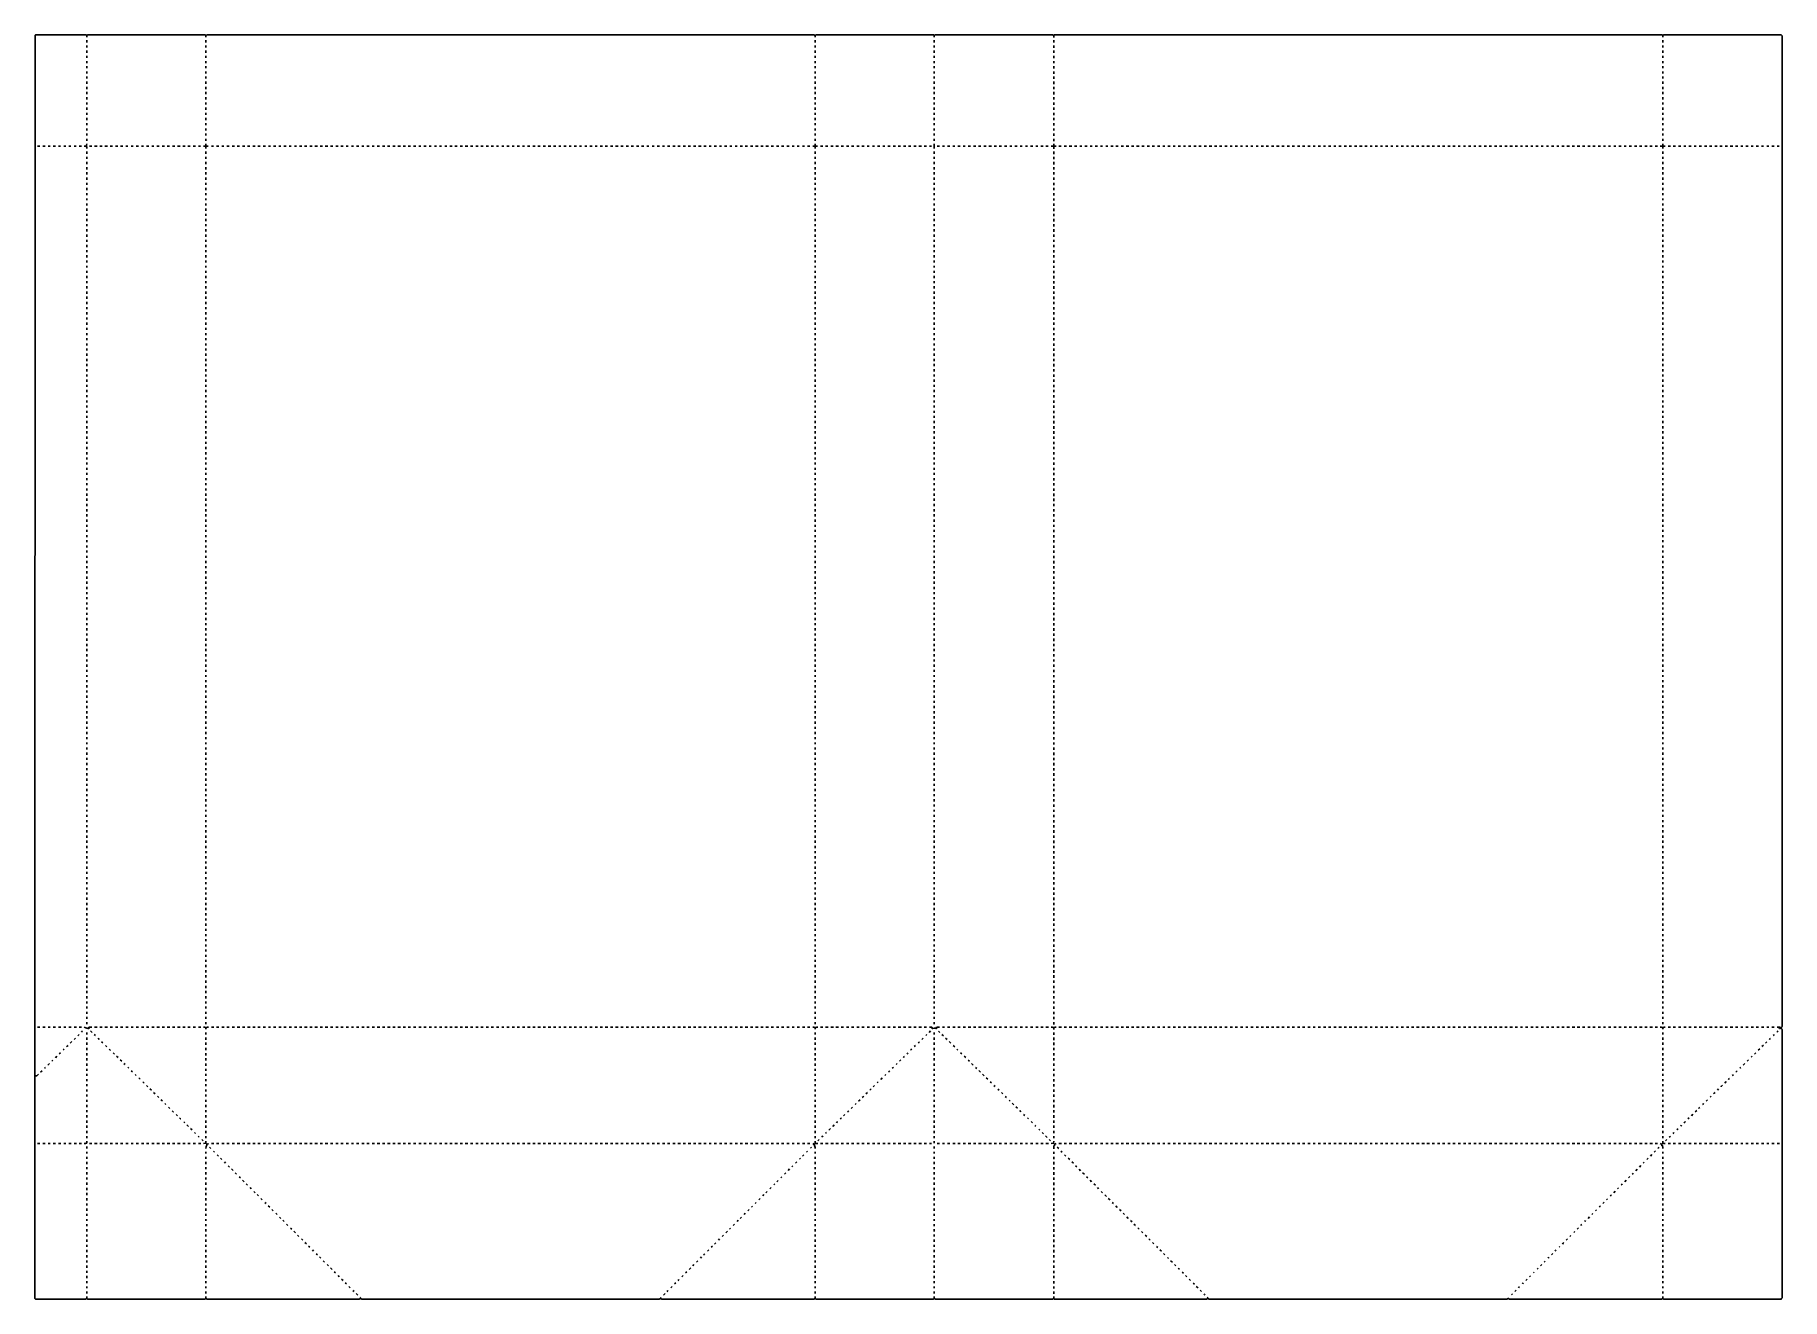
# Model space of a CAD drawing. Extents: x 917 to 8878, y 665 to 6428.
import ezdxf

# ---------------------------------------------------------------- set-up
doc = ezdxf.new("R2010")
doc.units = 0
doc.layers.get('0').update_dxf_attribs({"linetype": 'CONTINUOUS'})

msp = doc.modelspace()

# ---------------------------------------------------------------- linework, layer by layer
at = {"color": 7, "linetype": 'CONTINUOUS'}
for points in [[(7630, 668, -0.085094), (7636, 665), (8330, 665, -0.120666), (8334, 667, -0.120666), (8338, 665), (8874, 665, 0.083767), (8878, 670), (8878, 1894, -0.126706), (8875, 1901, -0.126966), (8878, 1908), (8878, 6424), (8877, 6426), (8875.1, 6427.2), (8874, 6428), (8338, 6428), (8336.9, 6427.2, -0.374448), (8330, 6428), (5562, 6428), (5560.1, 6426.8), (5559, 6426, -0.120666), (5555, 6428), (5019, 6428), (5017.9, 6427.2, -0.374448), (5011, 6428), (4476, 6428), (4474.1, 6426.8), (4473, 6426), (4469.1, 6427.2), (4468, 6428), (1700, 6428), (1698.1, 6426.8), (1697, 6426, -0.191863), (1692, 6428), (1157, 6428), (1155.1, 6426.8), (1154, 6426, -0.191863), (1149, 6428), (920, 6428, 0.087552), (917.5, 6425), (917, 1683), (917, 668), (920, 665), (1149, 665, -0.120666), (1153, 667, -0.120666), (1157, 665), (1692, 665, -0.120666), (1696, 667, -0.120666), (1700, 665), (2394, 665, -0.079147), (2400, 668)], [(1153, 5910, 0.137217), (1151, 5921), (1151.2, 5921.9), (1152.6, 5925.1), (1153, 5931)], [(1129, 1882, -0.083767), (1134, 1886)], [(1142, 1905), (1149, 1901), (1160, 1899), (1162, 1898, 0.162278), (1166, 1904)], [(1160, 1899, -0.314561), (1166, 1904), (1167, 1905), (1176, 1905)], [(1685, 1905, -0.225288), (1694, 1903), (1698, 1903), (1699.1, 1903.8, -0.174795), (1708, 1905)], [(4461, 1905, -0.225288), (4470, 1903), (4474, 1903), (4475.1, 1903.8, -0.174795), (4484, 1905)], [(4941, 1833, 0.108348), (4947, 1838)], [(4958, 1849, -0.087559), (4964, 1854)], [(5021, 1900, -0.603678), (5026, 1903), (5028, 1904), (5029, 1905), (5039, 1905)], [(5548, 1905, -0.225288), (5557, 1903), (5560, 1903), (5561.1, 1903.8, -0.174795), (5570, 1905)], [(8323, 1905, -0.225288), (8332, 1903), (8336, 1903), (8337.1, 1903.8, -0.174795), (8346, 1905)], [(8820, 1849, -0.083767), (8825, 1853)], [(8837, 1866, 0.213245), (8842, 1871)], [(8854, 1882, -0.087559), (8860, 1887)], [(8867, 1899), (8870, 1899, 0.212214), (8873, 1901), (8875, 1901)], [(994, 1750, -0.083767), (999, 1754)], [(1061, 1815, -0.071068), (1068, 1821)], [(4873, 1766, -0.087559), (4879, 1771)], [(4890, 1783, -0.083767), (4895, 1787)], [(4907, 1800, 0.108348), (4913, 1805)], [(8719, 1750, -0.087559), (8725, 1755)], [(8752, 1782, -0.071068), (8759, 1788)], [(4806, 1701, 0.108348), (4812, 1706)], [(4823, 1717, -0.087559), (4829, 1722)], [(8685, 1717, -0.083767), (8690, 1721)], [(4737, 1633, -0.087559), (4743, 1638)], [(8566, 1600, -0.071068), (8573, 1606)], [(8600, 1633, 0.184026), (8602, 1636), (8607, 1640)], [(8633, 1666, -0.087559), (8639, 1671)], [(4620, 1519, 0.150937), (4625, 1523)], [(4636, 1534, -0.071068), (4643, 1540)], [(4687, 1584, -0.071068), (4694, 1590)], [(8498, 1534, -0.087559), (8504, 1539)], [(8516, 1552, 0.150937), (8521, 1556)], [(8532, 1567, -0.071068), (8539, 1573)], [(4586, 1486, 0.113888), (4592, 1491)], [(4602, 1501, -0.087559), (4608, 1506)], [(8398, 1436, -0.087559), (8404, 1441)], [(8431, 1468, -0.071068), (8438, 1474)], [(1142, 1374, 0.183117), (1151.5, 1375.5, 0.199901), (1153, 1385)], [(1683, 1387, -0.183481), (1678, 1392)], [(1696, 1351), (1696.5, 1361, -0.068175), (1701, 1366), (1701, 1368), (1701, 1371)], [(4468, 1371, -0.126966), (4461, 1374)], [(4465, 1367), (4467, 1369), (4468, 1371, 0.09902), (4472, 1376), (4472, 1385)], [(4472, 1351, 0.123526), (4467, 1369)], [(4485, 1387, 0.213245), (4490, 1392)], [(4502, 1403, -0.087559), (4508, 1408)], [(5559, 1350), (5559, 1362), (5561, 1364), (5562, 1363), (5563, 1364), (5562, 1365, 0.483418), (5563, 1371), (5558, 1376), (5559, 1385)], [(8312, 1352, 0.213245), (8317, 1357)], [(8330, 1371, -0.126966), (8323, 1374)], [(8328, 1367), (8330, 1368), (8330, 1371, 0.09902), (8334, 1376), (8334, 1385)], [(8334, 1351, 0.094028), (8333, 1363, -0.882782), (8331, 1367)], [(8364, 1403, -0.083767), (8369, 1407)], [(8381, 1420, 0.213245), (8386, 1425)], [(4415, 1317, -0.087559), (4421, 1322)], [(8262, 1302, 0.108348), (8268, 1307)], [(4298, 1200, -0.087559), (4304, 1205)], [(8195, 1235, 0.150937), (8200, 1239)], [(4248, 1150, -0.087559), (4254, 1155)], [(8095, 1135, 0.108348), (8101, 1140)], [(8145, 1185, 0.213245), (8150, 1190)], [(4131, 1033, -0.087559), (4137, 1038)], [(4182, 1084, -0.09902), (4187, 1088)], [(8028, 1068, 0.150937), (8033, 1072)], [(8045, 1085, 0.108348), (8051, 1090)], [(4082, 984, -0.09902), (4087, 988)], [(7944, 983, -0.067434), (7951, 990)], [(7961, 1001, -0.083767), (7966, 1005)], [(4014, 916, -0.087559), (4020, 921)], [(7844, 884, -0.09902), (7849, 888)], [(7862, 901, -0.175343), (7866, 905)], [(7877, 916, -0.067434), (7884, 923)], [(7894, 933, -0.067434), (7901, 940)], [(7911, 951, -0.083767), (7916, 955)], [(3964, 866, -0.087559), (3970, 871)], [(6132, 801, -0.183481), (6127, 806)], [(7794, 834, -0.083767), (7799, 838)], [(7827, 866, -0.067434), (7834, 873)], [(3847, 749, -0.087559), (3853, 754)], [(7677, 717, -0.09902), (7682, 721)], [(7710, 749, -0.067434), (7717, 756)], [(7745, 784, -0.175343), (7749, 788)], [(2398, 672), (2400, 670), (2400, 668, -0.085094), (2406, 665), (3762, 665, -0.079147), (3768, 668, -0.256569), (3770, 672)], [(3768, 668, -0.085094), (3774, 665), (4468, 665, -0.120666), (4472, 667, -0.120666), (4476, 665), (5011, 665, -0.120666), (5015, 667, -0.120666), (5019, 665), (5555, 665, -0.120666), (5559, 667)], [(3797, 699, -0.087559), (3803, 704)], [(6249, 684, -0.183481), (6244, 689)], [(6259, 673), (6262, 670), (6262, 668, -0.085094), (6268, 665), (7624, 665, -0.079147), (7630, 668, -0.212214), (7632, 671)], [(7660, 699, -0.067434), (7667, 706)]]:
    msp.add_lwpolyline(points, format="xyb", dxfattribs=at)
for points in [[(1153, 6418), (1153, 6426)], [(1153, 6394), (1153, 6404)], [(1153, 6370), (1153, 6380)], [(1696, 6418), (1696, 6426)], [(1696, 6394), (1696, 6404)], [(1696, 6370), (1696, 6380)], [(4472, 6418), (4472, 6426)], [(4472, 6394), (4472, 6404)], [(4472, 6370), (4472, 6380)], [(5015, 6418), (5015, 6426)], [(5015, 6394), (5015, 6404)], [(5015, 6370), (5015, 6380)], [(5559, 6417), (5559, 6426)], [(5559, 6393), (5559, 6404)], [(5559, 6369), (5559, 6380)], [(8334, 6418), (8334, 6426)], [(8334, 6394), (8334, 6404)], [(8334, 6370), (8334, 6380)], [(1153, 6347), (1153, 6357)], [(1153, 6323), (1153, 6333)], [(1153, 6300), (1153, 6309)], [(1696, 6347), (1696, 6357)], [(1696, 6323), (1696, 6333)], [(1696, 6300), (1696, 6309)], [(4472, 6347), (4472, 6357)], [(4472, 6323), (4472, 6333)], [(4472, 6300), (4472, 6309)], [(5015, 6347), (5015, 6357)], [(5015, 6323), (5015, 6333)], [(5015, 6300), (5015, 6309)], [(5559, 6346), (5559, 6357)], [(5559, 6322), (5559, 6333)], [(5559, 6299), (5559, 6309)], [(8334, 6347), (8334, 6357)], [(8334, 6323), (8334, 6333)], [(8334, 6300), (8334, 6309)], [(1153, 6276), (1153, 6286)], [(1153, 6252), (1153, 6262)], [(1153, 6229), (1153, 6239)], [(1153, 6205), (1153, 6215)], [(1696, 6276), (1696, 6286)], [(1696, 6252), (1696, 6262)], [(1696, 6229), (1696, 6239)], [(1696, 6205), (1696, 6215)], [(4472, 6276), (4472, 6286)], [(4472, 6252), (4472, 6262)], [(4472, 6229), (4472, 6239)], [(4472, 6205), (4472, 6215)], [(5015, 6276), (5015, 6286)], [(5015, 6252), (5015, 6262)], [(5015, 6229), (5015, 6239)], [(5015, 6205), (5015, 6215)], [(5559, 6275), (5559, 6286)], [(5559, 6251), (5559, 6262)], [(5559, 6228), (5559, 6239)], [(5559, 6204), (5559, 6215)], [(8334, 6276), (8334, 6286)], [(8334, 6252), (8334, 6262)], [(8334, 6229), (8334, 6239)], [(8334, 6205), (8334, 6215)], [(1153, 6181), (1153, 6191)], [(1153, 6158), (1153, 6168)], [(1153, 6134), (1153, 6144)], [(1696, 6181), (1696, 6191)], [(1696, 6158), (1696, 6168)], [(1696, 6134), (1696, 6144)], [(4472, 6181), (4472, 6191)], [(4472, 6158), (4472, 6168)], [(4472, 6134), (4472, 6144)], [(5015, 6181), (5015, 6191)], [(5015, 6158), (5015, 6168)], [(5015, 6134), (5015, 6144)], [(5559, 6180), (5559, 6191)], [(5559, 6157), (5559, 6168)], [(5559, 6133), (5559, 6144)], [(8334, 6181), (8334, 6191)], [(8334, 6158), (8334, 6168)], [(8334, 6134), (8334, 6144)], [(1153, 6111), (1153, 6120)], [(1153, 6087), (1153, 6097)], [(1153, 6063), (1153, 6073)], [(1696, 6111), (1696, 6120)], [(1696, 6087), (1696, 6097)], [(1696, 6063), (1696, 6073)], [(4472, 6111), (4472, 6120)], [(4472, 6087), (4472, 6097)], [(4472, 6063), (4472, 6073)], [(5015, 6111), (5015, 6120)], [(5015, 6087), (5015, 6097)], [(5015, 6063), (5015, 6073)], [(5559, 6110), (5559, 6120)], [(5559, 6086), (5559, 6097)], [(5559, 6062), (5559, 6073)], [(8334, 6111), (8334, 6120)], [(8334, 6087), (8334, 6097)], [(8334, 6063), (8334, 6073)], [(1153, 6040), (1153, 6050)], [(1153, 6016), (1153, 6026)], [(1153, 5993), (1153, 6002)], [(1153, 5969), (1153, 5979)], [(1696, 6040), (1696, 6050)], [(1696, 6016), (1696, 6026)], [(1696, 5993), (1696, 6002)], [(1696, 5969), (1696, 5979)], [(4472, 6040), (4472, 6050)], [(4472, 6016), (4472, 6026)], [(4472, 5993), (4472, 6002)], [(4472, 5969), (4472, 5979)], [(5015, 6040), (5015, 6050)], [(5015, 6016), (5015, 6026)], [(5015, 5993), (5015, 6002)], [(5015, 5969), (5015, 5979)], [(5559, 6039), (5559, 6050)], [(5559, 6015), (5559, 6026)], [(5559, 5992), (5559, 6002)], [(5559, 5968), (5559, 5979)], [(8334, 6040), (8334, 6050)], [(8334, 6016), (8334, 6026)], [(8334, 5993), (8334, 6002)], [(8334, 5969), (8334, 5979)], [(929, 5921), (940, 5921)], [(953, 5921), (963, 5921)], [(977, 5921), (987, 5921)], [(1000, 5921), (1011, 5921)], [(1024, 5921), (1034, 5921)], [(1048, 5921), (1058, 5921)], [(1071, 5921), (1081, 5921)], [(1095, 5921), (1105, 5921)], [(1118, 5921), (1129, 5921)], [(1142, 5921), (1151, 5921)], [(1153, 5945), (1153, 5955)], [(1153, 5886), (1153, 5896)], [(1166, 5921), (1176, 5921)], [(1189, 5921), (1200, 5921)], [(1213, 5921), (1223, 5921)], [(1236, 5921), (1247, 5921)], [(1260, 5921), (1270, 5921)], [(1284, 5921), (1294, 5921)], [(1307, 5921), (1318, 5921)], [(1331, 5921), (1341, 5921)], [(1355, 5921), (1365, 5921)], [(1378, 5921), (1389, 5921)], [(1402, 5921), (1412, 5921)], [(1425, 5921), (1436, 5921)], [(1449, 5921), (1459, 5921)], [(1473, 5921), (1483, 5921)], [(1496, 5921), (1507, 5921)], [(1520, 5921), (1530, 5921)], [(1544, 5921), (1554, 5921)], [(1567, 5921), (1578, 5921)], [(1591, 5921), (1601, 5921)], [(1614, 5921), (1625, 5921)], [(1638, 5921), (1648, 5921)], [(1662, 5921), (1672, 5921)], [(1685, 5921), (1696, 5921), (1707, 5921)], [(1696, 5945), (1696, 5955)], [(1696, 5910), (1696, 5921), (1696, 5931)], [(1696, 5886), (1696, 5896)], [(1721, 5921), (1731, 5921)], [(1744, 5921), (1755, 5921)], [(1768, 5921), (1778, 5921)], [(1792, 5921), (1802, 5921)], [(1815, 5921), (1826, 5921)], [(1839, 5921), (1849, 5921)], [(1863, 5921), (1873, 5921)], [(1886, 5921), (1896, 5921)], [(1910, 5921), (1920, 5921)], [(1933, 5921), (1944, 5921)], [(1957, 5921), (1967, 5921)], [(1981, 5921), (1991, 5921)], [(2004, 5921), (2015, 5921)], [(2028, 5921), (2038, 5921)], [(2051, 5921), (2062, 5921)], [(2075, 5921), (2085, 5921)], [(2099, 5921), (2109, 5921)], [(2122, 5921), (2133, 5921)], [(2146, 5921), (2156, 5921)], [(2170, 5921), (2180, 5921)], [(2193, 5921), (2204, 5921)], [(2217, 5921), (2227, 5921)], [(2240, 5921), (2251, 5921)], [(2264, 5921), (2274, 5921)], [(2288, 5921), (2298, 5921)], [(2311, 5921), (2322, 5921)], [(2335, 5921), (2345, 5921)], [(2359, 5921), (2369, 5921)], [(2382, 5921), (2393, 5921)], [(2406, 5921), (2416, 5921)], [(2429, 5921), (2440, 5921)], [(2453, 5921), (2463, 5921)], [(2477, 5921), (2487, 5921)], [(2500, 5921), (2511, 5921)], [(2524, 5921), (2534, 5921)], [(2548, 5921), (2558, 5921)], [(2571, 5921), (2582, 5921)], [(2595, 5921), (2605, 5921)], [(2618, 5921), (2629, 5921)], [(2642, 5921), (2652, 5921)], [(2666, 5921), (2676, 5921)], [(2689, 5921), (2700, 5921)], [(2713, 5921), (2723, 5921)], [(2737, 5921), (2747, 5921)], [(2760, 5921), (2770, 5921)], [(2784, 5921), (2794, 5921)], [(2807, 5921), (2818, 5921)], [(2831, 5921), (2841, 5921)], [(2855, 5921), (2865, 5921)], [(2878, 5921), (2889, 5921)], [(2902, 5921), (2912, 5921)], [(2926, 5921), (2936, 5921)], [(2949, 5921), (2959, 5921)], [(2973, 5921), (2983, 5921)], [(2996, 5921), (3007, 5921)], [(3020, 5921), (3030, 5921)], [(3044, 5921), (3054, 5921)], [(3067, 5921), (3078, 5921)], [(3091, 5921), (3101, 5921)], [(3115, 5921), (3125, 5921)], [(3138, 5921), (3148, 5921)], [(3162, 5921), (3172, 5921)], [(3185, 5921), (3196, 5921)], [(3209, 5921), (3219, 5921)], [(3233, 5921), (3243, 5921)], [(3256, 5921), (3267, 5921)], [(3280, 5921), (3290, 5921)], [(3304, 5921), (3314, 5921)], [(3327, 5921), (3337, 5921)], [(3351, 5921), (3361, 5921)], [(3374, 5921), (3385, 5921)], [(3398, 5921), (3408, 5921)], [(3422, 5921), (3432, 5921)], [(3445, 5921), (3456, 5921)], [(3469, 5921), (3479, 5921)], [(3492, 5921), (3503, 5921)], [(3516, 5921), (3526, 5921)], [(3540, 5921), (3550, 5921)], [(3563, 5921), (3574, 5921)], [(3587, 5921), (3597, 5921)], [(3611, 5921), (3621, 5921)], [(3634, 5921), (3645, 5921)], [(3658, 5921), (3668, 5921)], [(3681, 5921), (3692, 5921)], [(3705, 5921), (3715, 5921)], [(3729, 5921), (3739, 5921)], [(3752, 5921), (3763, 5921)], [(3776, 5921), (3786, 5921)], [(3800, 5921), (3810, 5921)], [(3823, 5921), (3834, 5921)], [(3847, 5921), (3857, 5921)], [(3870, 5921), (3881, 5921)], [(3894, 5921), (3904, 5921)], [(3918, 5921), (3928, 5921)], [(3941, 5921), (3952, 5921)], [(3965, 5921), (3975, 5921)], [(3989, 5921), (3999, 5921)], [(4012, 5921), (4023, 5921)], [(4036, 5921), (4046, 5921)], [(4059, 5921), (4070, 5921)], [(4083, 5921), (4093, 5921)], [(4107, 5921), (4117, 5921)], [(4130, 5921), (4141, 5921)], [(4154, 5921), (4164, 5921)], [(4178, 5921), (4188, 5921)], [(4201, 5921), (4212, 5921)], [(4225, 5921), (4235, 5921)], [(4248, 5921), (4259, 5921)], [(4272, 5921), (4282, 5921)], [(4296, 5921), (4306, 5921)], [(4319, 5921), (4330, 5921)], [(4343, 5921), (4353, 5921)], [(4367, 5921), (4377, 5921)], [(4390, 5921), (4400, 5921)], [(4414, 5921), (4424, 5921)], [(4437, 5921), (4448, 5921)], [(4461, 5921), (4472, 5921), (4483, 5921)], [(4472, 5945), (4472, 5955)], [(4472, 5910), (4472, 5921), (4472, 5931)], [(4472, 5886), (4472, 5896)], [(4496, 5921), (4507, 5921)], [(4520, 5921), (4530, 5921)], [(4544, 5921), (4554, 5921)], [(4567, 5921), (4578, 5921)], [(4591, 5921), (4601, 5921)], [(4615, 5921), (4625, 5921)], [(4638, 5921), (4649, 5921)], [(4662, 5921), (4672, 5921)], [(4685, 5921), (4696, 5921)], [(4709, 5921), (4719, 5921)], [(4733, 5921), (4743, 5921)], [(4756, 5921), (4767, 5921)], [(4780, 5921), (4790, 5921)], [(4804, 5921), (4814, 5921)], [(4827, 5921), (4838, 5921)], [(4851, 5921), (4861, 5921)], [(4874, 5921), (4885, 5921)], [(4898, 5921), (4908, 5921)], [(4922, 5921), (4932, 5921)], [(4945, 5921), (4956, 5921)], [(4969, 5921), (4979, 5921)], [(4993, 5921), (5003, 5921)], [(5015, 5945), (5015, 5955)], [(5015, 5910), (5015, 5931)], [(5015, 5886), (5015, 5896)], [(5028, 5921), (5038, 5921)], [(5052, 5921), (5062, 5921)], [(5075, 5921), (5086, 5921)], [(5099, 5921), (5109, 5921)], [(5122, 5921), (5133, 5921)], [(5146, 5921), (5156, 5921)], [(5170, 5921), (5180, 5921)], [(5193, 5921), (5204, 5921)], [(5217, 5921), (5227, 5921)], [(5241, 5921), (5251, 5921)], [(5264, 5921), (5275, 5921)], [(5288, 5921), (5298, 5921)], [(5311, 5921), (5322, 5921)], [(5335, 5921), (5345, 5921)], [(5359, 5921), (5369, 5921)], [(5382, 5921), (5393, 5921)], [(5406, 5921), (5416, 5921)], [(5430, 5921), (5440, 5921)], [(5453, 5921), (5464, 5921)], [(5477, 5921), (5487, 5921)], [(5500, 5921), (5511, 5921)], [(5524, 5921), (5534, 5921)], [(5548, 5921), (5559, 5921), (5570, 5921)], [(5559, 5944), (5559, 5955)], [(5559, 5909), (5559, 5921), (5559, 5931)], [(5559, 5885), (5559, 5896)], [(5583, 5921), (5593, 5921)], [(5607, 5921), (5617, 5921)], [(5630, 5921), (5641, 5921)], [(5654, 5921), (5664, 5921)], [(5678, 5921), (5688, 5921)], [(5701, 5921), (5712, 5921)], [(5725, 5921), (5735, 5921)], [(5748, 5921), (5759, 5921)], [(5772, 5921), (5782, 5921)], [(5796, 5921), (5806, 5921)], [(5819, 5921), (5830, 5921)], [(5843, 5921), (5853, 5921)], [(5867, 5921), (5877, 5921)], [(5890, 5921), (5901, 5921)], [(5914, 5921), (5924, 5921)], [(5937, 5921), (5948, 5921)], [(5961, 5921), (5971, 5921)], [(5985, 5921), (5995, 5921)], [(6008, 5921), (6019, 5921)], [(6032, 5921), (6042, 5921)], [(6056, 5921), (6066, 5921)], [(6079, 5921), (6090, 5921)], [(6103, 5921), (6113, 5921)], [(6126, 5921), (6137, 5921)], [(6150, 5921), (6160, 5921)], [(6174, 5921), (6184, 5921)], [(6197, 5921), (6208, 5921)], [(6221, 5921), (6231, 5921)], [(6245, 5921), (6255, 5921)], [(6268, 5921), (6279, 5921)], [(6292, 5921), (6302, 5921)], [(6315, 5921), (6326, 5921)], [(6339, 5921), (6349, 5921)], [(6363, 5921), (6373, 5921)], [(6386, 5921), (6397, 5921)], [(6410, 5921), (6420, 5921)], [(6434, 5921), (6444, 5921)], [(6457, 5921), (6467, 5921)], [(6481, 5921), (6491, 5921)], [(6504, 5921), (6515, 5921)], [(6528, 5921), (6538, 5921)], [(6552, 5921), (6562, 5921)], [(6575, 5921), (6586, 5921)], [(6599, 5921), (6609, 5921)], [(6623, 5921), (6633, 5921)], [(6646, 5921), (6656, 5921)], [(6670, 5921), (6680, 5921)], [(6693, 5921), (6704, 5921)], [(6717, 5921), (6727, 5921)], [(6741, 5921), (6751, 5921)], [(6764, 5921), (6775, 5921)], [(6788, 5921), (6798, 5921)], [(6812, 5921), (6822, 5921)], [(6835, 5921), (6845, 5921)], [(6859, 5921), (6869, 5921)], [(6882, 5921), (6893, 5921)], [(6906, 5921), (6916, 5921)], [(6930, 5921), (6940, 5921)], [(6953, 5921), (6964, 5921)], [(6977, 5921), (6987, 5921)], [(7001, 5921), (7011, 5921)], [(7024, 5921), (7034, 5921)], [(7048, 5921), (7058, 5921)], [(7071, 5921), (7082, 5921)], [(7095, 5921), (7105, 5921)], [(7119, 5921), (7129, 5921)], [(7142, 5921), (7153, 5921)], [(7166, 5921), (7176, 5921)], [(7190, 5921), (7200, 5921)], [(7213, 5921), (7223, 5921)], [(7237, 5921), (7247, 5921)], [(7260, 5921), (7271, 5921)], [(7284, 5921), (7294, 5921)], [(7308, 5921), (7318, 5921)], [(7331, 5921), (7342, 5921)], [(7355, 5921), (7365, 5921)], [(7378, 5921), (7389, 5921)], [(7402, 5921), (7412, 5921)], [(7426, 5921), (7436, 5921)], [(7449, 5921), (7460, 5921)], [(7473, 5921), (7483, 5921)], [(7497, 5921), (7507, 5921)], [(7520, 5921), (7531, 5921)], [(7544, 5921), (7554, 5921)], [(7567, 5921), (7578, 5921)], [(7591, 5921), (7601, 5921)], [(7615, 5921), (7625, 5921)], [(7638, 5921), (7649, 5921)], [(7662, 5921), (7672, 5921)], [(7686, 5921), (7696, 5921)], [(7709, 5921), (7720, 5921)], [(7733, 5921), (7743, 5921)], [(7756, 5921), (7767, 5921)], [(7780, 5921), (7790, 5921)], [(7804, 5921), (7814, 5921)], [(7827, 5921), (7838, 5921)], [(7851, 5921), (7861, 5921)], [(7875, 5921), (7885, 5921)], [(7898, 5921), (7909, 5921)], [(7922, 5921), (7932, 5921)], [(7945, 5921), (7956, 5921)], [(7969, 5921), (7979, 5921)], [(7993, 5921), (8003, 5921)], [(8016, 5921), (8027, 5921)], [(8040, 5921), (8050, 5921)], [(8064, 5921), (8074, 5921)], [(8087, 5921), (8097, 5921)], [(8111, 5921), (8121, 5921)], [(8134, 5921), (8145, 5921)], [(8158, 5921), (8168, 5921)], [(8182, 5921), (8192, 5921)], [(8205, 5921), (8216, 5921)], [(8229, 5921), (8239, 5921)], [(8253, 5921), (8263, 5921)], [(8276, 5921), (8286, 5921)], [(8300, 5921), (8310, 5921)], [(8323, 5921), (8334, 5921), (8346, 5921)], [(8334, 5945), (8334, 5955)], [(8334, 5910), (8334, 5921), (8334, 5931)], [(8334, 5886), (8334, 5896)], [(8359, 5921), (8369, 5921)], [(8382, 5921), (8393, 5921)], [(8406, 5921), (8416, 5921)], [(8430, 5921), (8440, 5921)], [(8453, 5921), (8464, 5921)], [(8477, 5921), (8487, 5921)], [(8501, 5921), (8511, 5921)], [(8524, 5921), (8535, 5921)], [(8548, 5921), (8558, 5921)], [(8571, 5921), (8582, 5921)], [(8595, 5921), (8605, 5921)], [(8619, 5921), (8629, 5921)], [(8642, 5921), (8653, 5921)], [(8666, 5921), (8676, 5921)], [(8690, 5921), (8700, 5921)], [(8713, 5921), (8723, 5921)], [(8737, 5921), (8747, 5921)], [(8760, 5921), (8771, 5921)], [(8784, 5921), (8794, 5921)], [(8808, 5921), (8818, 5921)], [(8831, 5921), (8842, 5921)], [(8855, 5921), (8865, 5921)], [(1153, 5863), (1153, 5872)], [(1153, 5839), (1153, 5849)], [(1153, 5815), (1153, 5825)], [(1696, 5863), (1696, 5872)], [(1696, 5839), (1696, 5849)], [(1696, 5815), (1696, 5825)], [(4472, 5863), (4472, 5872)], [(4472, 5839), (4472, 5849)], [(4472, 5815), (4472, 5825)], [(5015, 5863), (5015, 5872)], [(5015, 5839), (5015, 5849)], [(5015, 5815), (5015, 5825)], [(5559, 5862), (5559, 5872)], [(5559, 5838), (5559, 5849)], [(5559, 5814), (5559, 5825)], [(8334, 5863), (8334, 5872)], [(8334, 5839), (8334, 5849)], [(8334, 5815), (8334, 5825)], [(1153, 5792), (1153, 5802)], [(1153, 5768), (1153, 5778)], [(1153, 5744), (1153, 5754)], [(1696, 5792), (1696, 5802)], [(1696, 5768), (1696, 5778)], [(1696, 5744), (1696, 5754)], [(4472, 5792), (4472, 5802)], [(4472, 5768), (4472, 5778)], [(4472, 5744), (4472, 5754)], [(5015, 5792), (5015, 5802)], [(5015, 5768), (5015, 5778)], [(5015, 5744), (5015, 5754)], [(5559, 5791), (5559, 5802)], [(5559, 5767), (5559, 5778)], [(5559, 5743), (5559, 5754)], [(8334, 5792), (8334, 5802)], [(8334, 5768), (8334, 5778)], [(8334, 5744), (8334, 5754)], [(1153, 5721), (1153, 5731)], [(1153, 5697), (1153, 5707)], [(1153, 5674), (1153, 5683)], [(1153, 5650), (1153, 5660)], [(1696, 5721), (1696, 5731)], [(1696, 5697), (1696, 5707)], [(1696, 5674), (1696, 5683)], [(1696, 5650), (1696, 5660)], [(4472, 5721), (4472, 5731)], [(4472, 5697), (4472, 5707)], [(4472, 5674), (4472, 5683)], [(4472, 5650), (4472, 5660)], [(5015, 5721), (5015, 5731)], [(5015, 5697), (5015, 5707)], [(5015, 5674), (5015, 5683)], [(5015, 5650), (5015, 5660)], [(5559, 5720), (5559, 5731)], [(5559, 5696), (5559, 5707)], [(5559, 5673), (5559, 5683)], [(5559, 5649), (5559, 5660)], [(8334, 5721), (8334, 5731)], [(8334, 5697), (8334, 5707)], [(8334, 5674), (8334, 5683)], [(8334, 5650), (8334, 5660)], [(1153, 5626), (1153, 5636)], [(1153, 5603), (1153, 5613)], [(1153, 5579), (1153, 5589)], [(1696, 5626), (1696, 5636)], [(1696, 5603), (1696, 5613)], [(1696, 5579), (1696, 5589)], [(4472, 5626), (4472, 5636)], [(4472, 5603), (4472, 5613)], [(4472, 5579), (4472, 5589)], [(5015, 5626), (5015, 5636)], [(5015, 5603), (5015, 5613)], [(5015, 5579), (5015, 5589)], [(5559, 5625), (5559, 5636)], [(5559, 5602), (5559, 5613)], [(5559, 5578), (5559, 5589)], [(8334, 5626), (8334, 5636)], [(8334, 5603), (8334, 5613)], [(8334, 5579), (8334, 5589)], [(1153, 5556), (1153, 5565)], [(1153, 5532), (1153, 5542)], [(1153, 5508), (1153, 5518)], [(1153, 5485), (1153, 5494)], [(1696, 5556), (1696, 5565)], [(1696, 5532), (1696, 5542)], [(1696, 5508), (1696, 5518)], [(1696, 5485), (1696, 5494)], [(4472, 5556), (4472, 5565)], [(4472, 5532), (4472, 5542)], [(4472, 5508), (4472, 5518)], [(4472, 5485), (4472, 5494)], [(5015, 5556), (5015, 5565)], [(5015, 5532), (5015, 5542)], [(5015, 5508), (5015, 5518)], [(5015, 5485), (5015, 5494)], [(5559, 5555), (5559, 5565)], [(5559, 5531), (5559, 5542)], [(5559, 5507), (5559, 5518)], [(5559, 5484), (5559, 5494)], [(8334, 5556), (8334, 5565)], [(8334, 5532), (8334, 5542)], [(8334, 5508), (8334, 5518)], [(8334, 5485), (8334, 5494)], [(1153, 5461), (1153, 5471)], [(1153, 5437), (1153, 5447)], [(1153, 5414), (1153, 5424)], [(1696, 5461), (1696, 5471)], [(1696, 5437), (1696, 5447)], [(1696, 5414), (1696, 5424)], [(4472, 5461), (4472, 5471)], [(4472, 5437), (4472, 5447)], [(4472, 5414), (4472, 5424)], [(5015, 5461), (5015, 5471)], [(5015, 5437), (5015, 5447)], [(5015, 5414), (5015, 5424)], [(5559, 5460), (5559, 5471)], [(5559, 5436), (5559, 5447)], [(5559, 5413), (5559, 5424)], [(8334, 5461), (8334, 5471)], [(8334, 5437), (8334, 5447)], [(8334, 5414), (8334, 5424)], [(1153, 5390), (1153, 5400)], [(1153, 5367), (1153, 5376)], [(1153, 5343), (1153, 5353)], [(1696, 5390), (1696, 5400)], [(1696, 5367), (1696, 5376)], [(1696, 5343), (1696, 5353)], [(4472, 5390), (4472, 5400)], [(4472, 5367), (4472, 5376)], [(4472, 5343), (4472, 5353)], [(5015, 5390), (5015, 5400)], [(5015, 5367), (5015, 5376)], [(5015, 5343), (5015, 5353)], [(5559, 5389), (5559, 5400)], [(5559, 5366), (5559, 5376)], [(5559, 5342), (5559, 5353)], [(8334, 5390), (8334, 5400)], [(8334, 5367), (8334, 5376)], [(8334, 5343), (8334, 5353)], [(1153, 5319), (1153, 5329)], [(1153, 5296), (1153, 5306)], [(1153, 5272), (1153, 5282)], [(1153, 5248), (1153, 5258)], [(1696, 5319), (1696, 5329)], [(1696, 5296), (1696, 5306)], [(1696, 5272), (1696, 5282)], [(1696, 5248), (1696, 5258)], [(4472, 5319), (4472, 5329)], [(4472, 5296), (4472, 5306)], [(4472, 5272), (4472, 5282)], [(4472, 5248), (4472, 5258)], [(5015, 5319), (5015, 5329)], [(5015, 5296), (5015, 5306)], [(5015, 5272), (5015, 5282)], [(5015, 5248), (5015, 5258)], [(5559, 5318), (5559, 5329)], [(5559, 5295), (5559, 5306)], [(5559, 5271), (5559, 5282)], [(5559, 5247), (5559, 5258)], [(8334, 5319), (8334, 5329)], [(8334, 5296), (8334, 5306)], [(8334, 5272), (8334, 5282)], [(8334, 5248), (8334, 5258)], [(1153, 5225), (1153, 5235)], [(1153, 5201), (1153, 5211)], [(1153, 5178), (1153, 5187)], [(1696, 5225), (1696, 5235)], [(1696, 5201), (1696, 5211)], [(1696, 5178), (1696, 5187)], [(4472, 5225), (4472, 5235)], [(4472, 5201), (4472, 5211)], [(4472, 5178), (4472, 5187)], [(5015, 5225), (5015, 5235)], [(5015, 5201), (5015, 5211)], [(5015, 5178), (5015, 5187)], [(5559, 5224), (5559, 5235)], [(5559, 5200), (5559, 5211)], [(5559, 5177), (5559, 5187)], [(8334, 5225), (8334, 5235)], [(8334, 5201), (8334, 5211)], [(8334, 5178), (8334, 5187)], [(1153, 5154), (1153, 5164)], [(1153, 5130), (1153, 5140)], [(1153, 5107), (1153, 5117)], [(1696, 5154), (1696, 5164)], [(1696, 5130), (1696, 5140)], [(1696, 5107), (1696, 5117)], [(4472, 5154), (4472, 5164)], [(4472, 5130), (4472, 5140)], [(4472, 5107), (4472, 5117)], [(5015, 5154), (5015, 5164)], [(5015, 5130), (5015, 5140)], [(5015, 5107), (5015, 5117)], [(5559, 5153), (5559, 5164)], [(5559, 5129), (5559, 5140)], [(5559, 5106), (5559, 5117)], [(8334, 5154), (8334, 5164)], [(8334, 5130), (8334, 5140)], [(8334, 5107), (8334, 5117)], [(1153, 5083), (1153, 5093)], [(1153, 5060), (1153, 5069)], [(1153, 5036), (1153, 5046)], [(1153, 5012), (1153, 5022)], [(1696, 5083), (1696, 5093)], [(1696, 5060), (1696, 5069)], [(1696, 5036), (1696, 5046)], [(1696, 5012), (1696, 5022)], [(4472, 5083), (4472, 5093)], [(4472, 5060), (4472, 5069)], [(4472, 5036), (4472, 5046)], [(4472, 5012), (4472, 5022)], [(5015, 5083), (5015, 5093)], [(5015, 5060), (5015, 5069)], [(5015, 5036), (5015, 5046)], [(5015, 5012), (5015, 5022)], [(5559, 5082), (5559, 5093)], [(5559, 5059), (5559, 5069)], [(5559, 5035), (5559, 5046)], [(5559, 5011), (5559, 5022)], [(8334, 5083), (8334, 5093)], [(8334, 5060), (8334, 5069)], [(8334, 5036), (8334, 5046)], [(8334, 5012), (8334, 5022)], [(1153, 4989), (1153, 4998)], [(1153, 4965), (1153, 4975)], [(1153, 4941), (1153, 4951)], [(1696, 4989), (1696, 4998)], [(1696, 4965), (1696, 4975)], [(1696, 4941), (1696, 4951)], [(4472, 4989), (4472, 4998)], [(4472, 4965), (4472, 4975)], [(4472, 4941), (4472, 4951)], [(5015, 4989), (5015, 4998)], [(5015, 4965), (5015, 4975)], [(5015, 4941), (5015, 4951)], [(5559, 4988), (5559, 4998)], [(5559, 4964), (5559, 4975)], [(5559, 4940), (5559, 4951)], [(8334, 4989), (8334, 4998)], [(8334, 4965), (8334, 4975)], [(8334, 4941), (8334, 4951)], [(1153, 4918), (1153, 4928)], [(1153, 4894), (1153, 4904)], [(1153, 4871), (1153, 4880)], [(1153, 4847), (1153, 4857)], [(1696, 4918), (1696, 4928)], [(1696, 4894), (1696, 4904)], [(1696, 4871), (1696, 4880)], [(1696, 4847), (1696, 4857)], [(4472, 4918), (4472, 4928)], [(4472, 4894), (4472, 4904)], [(4472, 4871), (4472, 4880)], [(4472, 4847), (4472, 4857)], [(5015, 4918), (5015, 4928)], [(5015, 4894), (5015, 4904)], [(5015, 4871), (5015, 4880)], [(5015, 4847), (5015, 4857)], [(5559, 4917), (5559, 4928)], [(5559, 4893), (5559, 4904)], [(5559, 4870), (5559, 4880)], [(5559, 4846), (5559, 4857)], [(8334, 4918), (8334, 4928)], [(8334, 4894), (8334, 4904)], [(8334, 4871), (8334, 4880)], [(8334, 4847), (8334, 4857)], [(1153, 4823), (1153, 4833)], [(1153, 4800), (1153, 4810)], [(1153, 4776), (1153, 4786)], [(1696, 4823), (1696, 4833)], [(1696, 4800), (1696, 4810)], [(1696, 4776), (1696, 4786)], [(4472, 4823), (4472, 4833)], [(4472, 4800), (4472, 4810)], [(4472, 4776), (4472, 4786)], [(5015, 4823), (5015, 4833)], [(5015, 4800), (5015, 4810)], [(5015, 4776), (5015, 4786)], [(5559, 4822), (5559, 4833)], [(5559, 4799), (5559, 4810)], [(5559, 4775), (5559, 4786)], [(8334, 4823), (8334, 4833)], [(8334, 4800), (8334, 4810)], [(8334, 4776), (8334, 4786)], [(1153, 4752), (1153, 4762)], [(1153, 4729), (1153, 4739)], [(1153, 4705), (1153, 4715)], [(1696, 4752), (1696, 4762)], [(1696, 4729), (1696, 4739)], [(1696, 4705), (1696, 4715)], [(4472, 4752), (4472, 4762)], [(4472, 4729), (4472, 4739)], [(4472, 4705), (4472, 4715)], [(5015, 4752), (5015, 4762)], [(5015, 4729), (5015, 4739)], [(5015, 4705), (5015, 4715)], [(5559, 4751), (5559, 4762)], [(5559, 4728), (5559, 4739)], [(5559, 4704), (5559, 4715)], [(8334, 4752), (8334, 4762)], [(8334, 4729), (8334, 4739)], [(8334, 4705), (8334, 4715)], [(1153, 4682), (1153, 4691)], [(1153, 4658), (1153, 4668)], [(1153, 4634), (1153, 4644)], [(1153, 4611), (1153, 4621)], [(1696, 4682), (1696, 4691)], [(1696, 4658), (1696, 4668)], [(1696, 4634), (1696, 4644)], [(1696, 4611), (1696, 4621)], [(4472, 4682), (4472, 4691)], [(4472, 4658), (4472, 4668)], [(4472, 4634), (4472, 4644)], [(4472, 4611), (4472, 4621)], [(5015, 4682), (5015, 4691)], [(5015, 4658), (5015, 4668)], [(5015, 4634), (5015, 4644)], [(5015, 4611), (5015, 4621)], [(5559, 4681), (5559, 4691)], [(5559, 4657), (5559, 4668)], [(5559, 4633), (5559, 4644)], [(5559, 4610), (5559, 4621)], [(8334, 4682), (8334, 4691)], [(8334, 4658), (8334, 4668)], [(8334, 4634), (8334, 4644)], [(8334, 4611), (8334, 4621)], [(1153, 4587), (1153, 4597)], [(1153, 4564), (1153, 4573)], [(1153, 4540), (1153, 4550)], [(1696, 4587), (1696, 4597)], [(1696, 4564), (1696, 4573)], [(1696, 4540), (1696, 4550)], [(4472, 4587), (4472, 4597)], [(4472, 4564), (4472, 4573)], [(4472, 4540), (4472, 4550)], [(5015, 4587), (5015, 4597)], [(5015, 4564), (5015, 4573)], [(5015, 4540), (5015, 4550)], [(5559, 4586), (5559, 4597)], [(5559, 4563), (5559, 4573)], [(5559, 4539), (5559, 4550)], [(8334, 4587), (8334, 4597)], [(8334, 4564), (8334, 4573)], [(8334, 4540), (8334, 4550)], [(1153, 4516), (1153, 4526)], [(1153, 4493), (1153, 4502)], [(1153, 4469), (1153, 4479)], [(1696, 4516), (1696, 4526)], [(1696, 4493), (1696, 4502)], [(1696, 4469), (1696, 4479)], [(4472, 4516), (4472, 4526)], [(4472, 4493), (4472, 4502)], [(4472, 4469), (4472, 4479)], [(5015, 4516), (5015, 4526)], [(5015, 4493), (5015, 4502)], [(5015, 4469), (5015, 4479)], [(5559, 4515), (5559, 4526)], [(5559, 4492), (5559, 4502)], [(5559, 4468), (5559, 4479)], [(8334, 4516), (8334, 4526)], [(8334, 4493), (8334, 4502)], [(8334, 4469), (8334, 4479)], [(1153, 4445), (1153, 4455)], [(1153, 4422), (1153, 4432)], [(1153, 4398), (1153, 4408)], [(1153, 4375), (1153, 4384)], [(1696, 4445), (1696, 4455)], [(1696, 4422), (1696, 4432)], [(1696, 4398), (1696, 4408)], [(1696, 4375), (1696, 4384)], [(4472, 4445), (4472, 4455)], [(4472, 4422), (4472, 4432)], [(4472, 4398), (4472, 4408)], [(4472, 4375), (4472, 4384)], [(5015, 4445), (5015, 4455)], [(5015, 4422), (5015, 4432)], [(5015, 4398), (5015, 4408)], [(5015, 4375), (5015, 4384)], [(5559, 4444), (5559, 4455)], [(5559, 4421), (5559, 4432)], [(5559, 4397), (5559, 4408)], [(5559, 4374), (5559, 4384)], [(8334, 4445), (8334, 4455)], [(8334, 4422), (8334, 4432)], [(8334, 4398), (8334, 4408)], [(8334, 4375), (8334, 4384)], [(1153, 4351), (1153, 4361)], [(1153, 4327), (1153, 4337)], [(1153, 4304), (1153, 4314)], [(1696, 4351), (1696, 4361)], [(1696, 4327), (1696, 4337)], [(1696, 4304), (1696, 4314)], [(4472, 4351), (4472, 4361)], [(4472, 4327), (4472, 4337)], [(4472, 4304), (4472, 4314)], [(5015, 4351), (5015, 4361)], [(5015, 4327), (5015, 4337)], [(5015, 4304), (5015, 4314)], [(5559, 4350), (5559, 4361)], [(5559, 4326), (5559, 4337)], [(5559, 4303), (5559, 4314)], [(8334, 4351), (8334, 4361)], [(8334, 4327), (8334, 4337)], [(8334, 4304), (8334, 4314)], [(1153, 4280), (1153, 4290)], [(1153, 4256), (1153, 4266)], [(1153, 4233), (1153, 4243)], [(1696, 4280), (1696, 4290)], [(1696, 4256), (1696, 4266)], [(1696, 4233), (1696, 4243)], [(4472, 4280), (4472, 4290)], [(4472, 4256), (4472, 4266)], [(4472, 4233), (4472, 4243)], [(5015, 4280), (5015, 4290)], [(5015, 4256), (5015, 4266)], [(5015, 4233), (5015, 4243)], [(5559, 4279), (5559, 4290)], [(5559, 4255), (5559, 4266)], [(5559, 4232), (5559, 4243)], [(8334, 4280), (8334, 4290)], [(8334, 4256), (8334, 4266)], [(8334, 4233), (8334, 4243)], [(1153, 4209), (1153, 4219)], [(1153, 4186), (1153, 4195)], [(1153, 4162), (1153, 4172)], [(1153, 4138), (1153, 4148)], [(1696, 4209), (1696, 4219)], [(1696, 4186), (1696, 4195)], [(1696, 4162), (1696, 4172)], [(1696, 4138), (1696, 4148)], [(4472, 4209), (4472, 4219)], [(4472, 4186), (4472, 4195)], [(4472, 4162), (4472, 4172)], [(4472, 4138), (4472, 4148)], [(5015, 4209), (5015, 4219)], [(5015, 4186), (5015, 4195)], [(5015, 4162), (5015, 4172)], [(5015, 4138), (5015, 4148)], [(5559, 4208), (5559, 4219)], [(5559, 4185), (5559, 4195)], [(5559, 4161), (5559, 4172)], [(5559, 4137), (5559, 4148)], [(8334, 4209), (8334, 4219)], [(8334, 4186), (8334, 4195)], [(8334, 4162), (8334, 4172)], [(8334, 4138), (8334, 4148)], [(1153, 4115), (1153, 4125)], [(1153, 4091), (1153, 4101)], [(1153, 4068), (1153, 4077)], [(1696, 4115), (1696, 4125)], [(1696, 4091), (1696, 4101)], [(1696, 4068), (1696, 4077)], [(4472, 4115), (4472, 4125)], [(4472, 4091), (4472, 4101)], [(4472, 4068), (4472, 4077)], [(5015, 4115), (5015, 4125)], [(5015, 4091), (5015, 4101)], [(5015, 4068), (5015, 4077)], [(5559, 4114), (5559, 4125)], [(5559, 4090), (5559, 4101)], [(5559, 4067), (5559, 4077)], [(8334, 4115), (8334, 4125)], [(8334, 4091), (8334, 4101)], [(8334, 4068), (8334, 4077)], [(1153, 4044), (1153, 4054)], [(1153, 4020), (1153, 4030)], [(1153, 3997), (1153, 4006)], [(1153, 3973), (1153, 3983)], [(1696, 4044), (1696, 4054)], [(1696, 4020), (1696, 4030)], [(1696, 3997), (1696, 4006)], [(1696, 3973), (1696, 3983)], [(4472, 4044), (4472, 4054)], [(4472, 4020), (4472, 4030)], [(4472, 3997), (4472, 4006)], [(4472, 3973), (4472, 3983)], [(5015, 4044), (5015, 4054)], [(5015, 4020), (5015, 4030)], [(5015, 3997), (5015, 4006)], [(5015, 3973), (5015, 3983)], [(5559, 4043), (5559, 4054)], [(5559, 4019), (5559, 4030)], [(5559, 3996), (5559, 4006)], [(5559, 3972), (5559, 3983)], [(8334, 4044), (8334, 4054)], [(8334, 4020), (8334, 4030)], [(8334, 3997), (8334, 4006)], [(8334, 3973), (8334, 3983)], [(1153, 3949), (1153, 3959)], [(1153, 3926), (1153, 3936)], [(1153, 3902), (1153, 3912)], [(1696, 3949), (1696, 3959)], [(1696, 3926), (1696, 3936)], [(1696, 3902), (1696, 3912)], [(4472, 3949), (4472, 3959)], [(4472, 3926), (4472, 3936)], [(4472, 3902), (4472, 3912)], [(5015, 3949), (5015, 3959)], [(5015, 3926), (5015, 3936)], [(5015, 3902), (5015, 3912)], [(5559, 3948), (5559, 3959)], [(5559, 3925), (5559, 3936)], [(5559, 3901), (5559, 3912)], [(8334, 3949), (8334, 3959)], [(8334, 3926), (8334, 3936)], [(8334, 3902), (8334, 3912)], [(1153, 3879), (1153, 3888)], [(1153, 3855), (1153, 3865)], [(1153, 3831), (1153, 3841)], [(1696, 3879), (1696, 3888)], [(1696, 3855), (1696, 3865)], [(1696, 3831), (1696, 3841)], [(4472, 3879), (4472, 3888)], [(4472, 3855), (4472, 3865)], [(4472, 3831), (4472, 3841)], [(5015, 3879), (5015, 3888)], [(5015, 3855), (5015, 3865)], [(5015, 3831), (5015, 3841)], [(5559, 3878), (5559, 3888)], [(5559, 3854), (5559, 3865)], [(5559, 3830), (5559, 3841)], [(8334, 3879), (8334, 3888)], [(8334, 3855), (8334, 3865)], [(8334, 3831), (8334, 3841)], [(1153, 3808), (1153, 3818)], [(1153, 3784), (1153, 3794)], [(1153, 3760), (1153, 3770)], [(1153, 3737), (1153, 3747)], [(1696, 3808), (1696, 3818)], [(1696, 3784), (1696, 3794)], [(1696, 3760), (1696, 3770)], [(1696, 3737), (1696, 3747)], [(4472, 3808), (4472, 3818)], [(4472, 3784), (4472, 3794)], [(4472, 3760), (4472, 3770)], [(4472, 3737), (4472, 3747)], [(5015, 3808), (5015, 3818)], [(5015, 3784), (5015, 3794)], [(5015, 3760), (5015, 3770)], [(5015, 3737), (5015, 3747)], [(5559, 3807), (5559, 3818)], [(5559, 3783), (5559, 3794)], [(5559, 3759), (5559, 3770)], [(5559, 3736), (5559, 3747)], [(8334, 3808), (8334, 3818)], [(8334, 3784), (8334, 3794)], [(8334, 3760), (8334, 3770)], [(8334, 3737), (8334, 3747)], [(1153, 3713), (1153, 3723)], [(1153, 3690), (1153, 3699)], [(1153, 3666), (1153, 3676)], [(1696, 3713), (1696, 3723)], [(1696, 3690), (1696, 3699)], [(1696, 3666), (1696, 3676)], [(4472, 3713), (4472, 3723)], [(4472, 3690), (4472, 3699)], [(4472, 3666), (4472, 3676)], [(5015, 3713), (5015, 3723)], [(5015, 3690), (5015, 3699)], [(5015, 3666), (5015, 3676)], [(5559, 3712), (5559, 3723)], [(5559, 3689), (5559, 3699)], [(5559, 3665), (5559, 3676)], [(8334, 3713), (8334, 3723)], [(8334, 3690), (8334, 3699)], [(8334, 3666), (8334, 3676)], [(1153, 3642), (1153, 3652)], [(1153, 3619), (1153, 3629)], [(1153, 3595), (1153, 3605)], [(1696, 3642), (1696, 3652)], [(1696, 3619), (1696, 3629)], [(1696, 3595), (1696, 3605)], [(4472, 3642), (4472, 3652)], [(4472, 3619), (4472, 3629)], [(4472, 3595), (4472, 3605)], [(5015, 3642), (5015, 3652)], [(5015, 3619), (5015, 3629)], [(5015, 3595), (5015, 3605)], [(5559, 3641), (5559, 3652)], [(5559, 3618), (5559, 3629)], [(5559, 3594), (5559, 3605)], [(8334, 3642), (8334, 3652)], [(8334, 3619), (8334, 3629)], [(8334, 3595), (8334, 3605)], [(1153, 3572), (1153, 3581)], [(1153, 3548), (1153, 3558)], [(1153, 3524), (1153, 3534)], [(1153, 3501), (1153, 3510)], [(1696, 3572), (1696, 3581)], [(1696, 3548), (1696, 3558)], [(1696, 3524), (1696, 3534)], [(1696, 3501), (1696, 3510)], [(4472, 3572), (4472, 3581)], [(4472, 3548), (4472, 3558)], [(4472, 3524), (4472, 3534)], [(4472, 3501), (4472, 3510)], [(5015, 3572), (5015, 3581)], [(5015, 3548), (5015, 3558)], [(5015, 3524), (5015, 3534)], [(5015, 3501), (5015, 3510)], [(5559, 3571), (5559, 3581)], [(5559, 3547), (5559, 3558)], [(5559, 3523), (5559, 3534)], [(5559, 3500), (5559, 3510)], [(8334, 3572), (8334, 3581)], [(8334, 3548), (8334, 3558)], [(8334, 3524), (8334, 3534)], [(8334, 3501), (8334, 3510)], [(1153, 3477), (1153, 3487)], [(1153, 3453), (1153, 3463)], [(1153, 3430), (1153, 3440)], [(1696, 3477), (1696, 3487)], [(1696, 3453), (1696, 3463)], [(1696, 3430), (1696, 3440)], [(4472, 3477), (4472, 3487)], [(4472, 3453), (4472, 3463)], [(4472, 3430), (4472, 3440)], [(5015, 3477), (5015, 3487)], [(5015, 3453), (5015, 3463)], [(5015, 3430), (5015, 3440)], [(5559, 3476), (5559, 3487)], [(5559, 3452), (5559, 3463)], [(5559, 3429), (5559, 3440)], [(8334, 3477), (8334, 3487)], [(8334, 3453), (8334, 3463)], [(8334, 3430), (8334, 3440)], [(1153, 3406), (1153, 3416)], [(1153, 3383), (1153, 3392)], [(1153, 3359), (1153, 3369)], [(1153, 3335), (1153, 3345)], [(1696, 3406), (1696, 3416)], [(1696, 3383), (1696, 3392)], [(1696, 3359), (1696, 3369)], [(1696, 3335), (1696, 3345)], [(4472, 3406), (4472, 3416)], [(4472, 3383), (4472, 3392)], [(4472, 3359), (4472, 3369)], [(4472, 3335), (4472, 3345)], [(5015, 3406), (5015, 3416)], [(5015, 3383), (5015, 3392)], [(5015, 3359), (5015, 3369)], [(5015, 3335), (5015, 3345)], [(5559, 3405), (5559, 3416)], [(5559, 3382), (5559, 3392)], [(5559, 3358), (5559, 3369)], [(5559, 3334), (5559, 3345)], [(8334, 3406), (8334, 3416)], [(8334, 3383), (8334, 3392)], [(8334, 3359), (8334, 3369)], [(8334, 3335), (8334, 3345)], [(1153, 3312), (1153, 3322)], [(1153, 3288), (1153, 3298)], [(1153, 3264), (1153, 3274)], [(1696, 3312), (1696, 3322)], [(1696, 3288), (1696, 3298)], [(1696, 3264), (1696, 3274)], [(4472, 3312), (4472, 3322)], [(4472, 3288), (4472, 3298)], [(4472, 3264), (4472, 3274)], [(5015, 3312), (5015, 3322)], [(5015, 3288), (5015, 3298)], [(5015, 3264), (5015, 3274)], [(5559, 3311), (5559, 3322)], [(5559, 3287), (5559, 3298)], [(5559, 3263), (5559, 3274)], [(8334, 3312), (8334, 3322)], [(8334, 3288), (8334, 3298)], [(8334, 3264), (8334, 3274)], [(1153, 3241), (1153, 3251)], [(1153, 3217), (1153, 3227)], [(1153, 3194), (1153, 3203)], [(1696, 3241), (1696, 3251)], [(1696, 3217), (1696, 3227)], [(1696, 3194), (1696, 3203)], [(4472, 3241), (4472, 3251)], [(4472, 3217), (4472, 3227)], [(4472, 3194), (4472, 3203)], [(5015, 3241), (5015, 3251)], [(5015, 3217), (5015, 3227)], [(5015, 3194), (5015, 3203)], [(5559, 3240), (5559, 3251)], [(5559, 3216), (5559, 3227)], [(5559, 3193), (5559, 3203)], [(8334, 3241), (8334, 3251)], [(8334, 3217), (8334, 3227)], [(8334, 3194), (8334, 3203)], [(1153, 3170), (1153, 3180)], [(1153, 3146), (1153, 3156)], [(1153, 3123), (1153, 3133)], [(1153, 3099), (1153, 3109)], [(1696, 3170), (1696, 3180)], [(1696, 3146), (1696, 3156)], [(1696, 3123), (1696, 3133)], [(1696, 3099), (1696, 3109)], [(4472, 3170), (4472, 3180)], [(4472, 3146), (4472, 3156)], [(4472, 3123), (4472, 3133)], [(4472, 3099), (4472, 3109)], [(5015, 3170), (5015, 3180)], [(5015, 3146), (5015, 3156)], [(5015, 3123), (5015, 3133)], [(5015, 3099), (5015, 3109)], [(5559, 3169), (5559, 3180)], [(5559, 3145), (5559, 3156)], [(5559, 3122), (5559, 3133)], [(5559, 3098), (5559, 3109)], [(8334, 3170), (8334, 3180)], [(8334, 3146), (8334, 3156)], [(8334, 3123), (8334, 3133)], [(8334, 3099), (8334, 3109)], [(1153, 3076), (1153, 3085)], [(1153, 3052), (1153, 3062)], [(1153, 3028), (1153, 3038)], [(1696, 3076), (1696, 3085)], [(1696, 3052), (1696, 3062)], [(1696, 3028), (1696, 3038)], [(4472, 3076), (4472, 3085)], [(4472, 3052), (4472, 3062)], [(4472, 3028), (4472, 3038)], [(5015, 3076), (5015, 3085)], [(5015, 3052), (5015, 3062)], [(5015, 3028), (5015, 3038)], [(5559, 3075), (5559, 3085)], [(5559, 3051), (5559, 3062)], [(5559, 3027), (5559, 3038)], [(8334, 3076), (8334, 3085)], [(8334, 3052), (8334, 3062)], [(8334, 3028), (8334, 3038)], [(1153, 3005), (1153, 3014)], [(1153, 2981), (1153, 2991)], [(1153, 2957), (1153, 2967)], [(1696, 3005), (1696, 3014)], [(1696, 2981), (1696, 2991)], [(1696, 2957), (1696, 2967)], [(4472, 3005), (4472, 3014)], [(4472, 2981), (4472, 2991)], [(4472, 2957), (4472, 2967)], [(5015, 3005), (5015, 3014)], [(5015, 2981), (5015, 2991)], [(5015, 2957), (5015, 2967)], [(5559, 3004), (5559, 3014)], [(5559, 2980), (5559, 2991)], [(5559, 2956), (5559, 2967)], [(8334, 3005), (8334, 3014)], [(8334, 2981), (8334, 2991)], [(8334, 2957), (8334, 2967)], [(1153, 2934), (1153, 2944)], [(1153, 2910), (1153, 2920)], [(1153, 2887), (1153, 2896)], [(1153, 2863), (1153, 2873)], [(1696, 2934), (1696, 2944)], [(1696, 2910), (1696, 2920)], [(1696, 2887), (1696, 2896)], [(1696, 2863), (1696, 2873)], [(4472, 2934), (4472, 2944)], [(4472, 2910), (4472, 2920)], [(4472, 2887), (4472, 2896)], [(4472, 2863), (4472, 2873)], [(5015, 2934), (5015, 2944)], [(5015, 2910), (5015, 2920)], [(5015, 2887), (5015, 2896)], [(5015, 2863), (5015, 2873)], [(5559, 2933), (5559, 2944)], [(5559, 2909), (5559, 2920)], [(5559, 2886), (5559, 2896)], [(5559, 2862), (5559, 2873)], [(8334, 2934), (8334, 2944)], [(8334, 2910), (8334, 2920)], [(8334, 2887), (8334, 2896)], [(8334, 2863), (8334, 2873)], [(1153, 2839), (1153, 2849)], [(1153, 2816), (1153, 2826)], [(1153, 2792), (1153, 2802)], [(1696, 2839), (1696, 2849)], [(1696, 2816), (1696, 2826)], [(1696, 2792), (1696, 2802)], [(4472, 2839), (4472, 2849)], [(4472, 2816), (4472, 2826)], [(4472, 2792), (4472, 2802)], [(5015, 2839), (5015, 2849)], [(5015, 2816), (5015, 2826)], [(5015, 2792), (5015, 2802)], [(5559, 2838), (5559, 2849)], [(5559, 2815), (5559, 2826)], [(5559, 2791), (5559, 2802)], [(8334, 2839), (8334, 2849)], [(8334, 2816), (8334, 2826)], [(8334, 2792), (8334, 2802)], [(1153, 2768), (1153, 2778)], [(1153, 2745), (1153, 2755)], [(1153, 2721), (1153, 2731)], [(1153, 2698), (1153, 2707)], [(1696, 2768), (1696, 2778)], [(1696, 2745), (1696, 2755)], [(1696, 2721), (1696, 2731)], [(1696, 2698), (1696, 2707)], [(4472, 2768), (4472, 2778)], [(4472, 2745), (4472, 2755)], [(4472, 2721), (4472, 2731)], [(4472, 2698), (4472, 2707)], [(5015, 2768), (5015, 2778)], [(5015, 2745), (5015, 2755)], [(5015, 2721), (5015, 2731)], [(5015, 2698), (5015, 2707)], [(5559, 2767), (5559, 2778)], [(5559, 2744), (5559, 2755)], [(5559, 2720), (5559, 2731)], [(5559, 2697), (5559, 2707)], [(8334, 2768), (8334, 2778)], [(8334, 2745), (8334, 2755)], [(8334, 2721), (8334, 2731)], [(8334, 2698), (8334, 2707)], [(1153, 2674), (1153, 2684)], [(1153, 2650), (1153, 2660)], [(1153, 2627), (1153, 2637)], [(1696, 2674), (1696, 2684)], [(1696, 2650), (1696, 2660)], [(1696, 2627), (1696, 2637)], [(4472, 2674), (4472, 2684)], [(4472, 2650), (4472, 2660)], [(4472, 2627), (4472, 2637)], [(5015, 2674), (5015, 2684)], [(5015, 2650), (5015, 2660)], [(5015, 2627), (5015, 2637)], [(5559, 2673), (5559, 2684)], [(5559, 2649), (5559, 2660)], [(5559, 2626), (5559, 2637)], [(8334, 2674), (8334, 2684)], [(8334, 2650), (8334, 2660)], [(8334, 2627), (8334, 2637)], [(1153, 2603), (1153, 2613)], [(1153, 2579), (1153, 2589)], [(1153, 2556), (1153, 2566)], [(1696, 2603), (1696, 2613)], [(1696, 2579), (1696, 2589)], [(1696, 2556), (1696, 2566)], [(4472, 2603), (4472, 2613)], [(4472, 2579), (4472, 2589)], [(4472, 2556), (4472, 2566)], [(5015, 2603), (5015, 2613)], [(5015, 2579), (5015, 2589)], [(5015, 2556), (5015, 2566)], [(5559, 2602), (5559, 2613)], [(5559, 2578), (5559, 2589)], [(5559, 2555), (5559, 2566)], [(8334, 2603), (8334, 2613)], [(8334, 2579), (8334, 2589)], [(8334, 2556), (8334, 2566)], [(1153, 2532), (1153, 2542)], [(1153, 2509), (1153, 2518)], [(1153, 2485), (1153, 2495)], [(1153, 2461), (1153, 2471)], [(1696, 2532), (1696, 2542)], [(1696, 2509), (1696, 2518)], [(1696, 2485), (1696, 2495)], [(1696, 2461), (1696, 2471)], [(4472, 2532), (4472, 2542)], [(4472, 2509), (4472, 2518)], [(4472, 2485), (4472, 2495)], [(4472, 2461), (4472, 2471)], [(5015, 2532), (5015, 2542)], [(5015, 2509), (5015, 2518)], [(5015, 2485), (5015, 2495)], [(5015, 2461), (5015, 2471)], [(5559, 2531), (5559, 2542)], [(5559, 2508), (5559, 2518)], [(5559, 2484), (5559, 2495)], [(5559, 2460), (5559, 2471)], [(8334, 2532), (8334, 2542)], [(8334, 2509), (8334, 2518)], [(8334, 2485), (8334, 2495)], [(8334, 2461), (8334, 2471)], [(1153, 2438), (1153, 2448)], [(1153, 2414), (1153, 2424)], [(1153, 2391), (1153, 2400)], [(1696, 2438), (1696, 2448)], [(1696, 2414), (1696, 2424)], [(1696, 2391), (1696, 2400)], [(4472, 2438), (4472, 2448)], [(4472, 2414), (4472, 2424)], [(4472, 2391), (4472, 2400)], [(5015, 2438), (5015, 2448)], [(5015, 2414), (5015, 2424)], [(5015, 2391), (5015, 2400)], [(5559, 2437), (5559, 2448)], [(5559, 2413), (5559, 2424)], [(5559, 2390), (5559, 2400)], [(8334, 2438), (8334, 2448)], [(8334, 2414), (8334, 2424)], [(8334, 2391), (8334, 2400)], [(1153, 2367), (1153, 2377)], [(1153, 2343), (1153, 2353)], [(1153, 2320), (1153, 2329)], [(1696, 2367), (1696, 2377)], [(1696, 2343), (1696, 2353)], [(1696, 2320), (1696, 2329)], [(4472, 2367), (4472, 2377)], [(4472, 2343), (4472, 2353)], [(4472, 2320), (4472, 2329)], [(5015, 2367), (5015, 2377)], [(5015, 2343), (5015, 2353)], [(5015, 2320), (5015, 2329)], [(5559, 2366), (5559, 2377)], [(5559, 2342), (5559, 2353)], [(5559, 2319), (5559, 2329)], [(8334, 2367), (8334, 2377)], [(8334, 2343), (8334, 2353)], [(8334, 2320), (8334, 2329)], [(1153, 2296), (1153, 2306)], [(1153, 2272), (1153, 2282)], [(1153, 2249), (1153, 2259)], [(1153, 2225), (1153, 2235)], [(1696, 2296), (1696, 2306)], [(1696, 2272), (1696, 2282)], [(1696, 2249), (1696, 2259)], [(1696, 2225), (1696, 2235)], [(4472, 2296), (4472, 2306)], [(4472, 2272), (4472, 2282)], [(4472, 2249), (4472, 2259)], [(4472, 2225), (4472, 2235)], [(5015, 2296), (5015, 2306)], [(5015, 2272), (5015, 2282)], [(5015, 2249), (5015, 2259)], [(5015, 2225), (5015, 2235)], [(5559, 2295), (5559, 2306)], [(5559, 2271), (5559, 2282)], [(5559, 2248), (5559, 2259)], [(5559, 2224), (5559, 2235)], [(8334, 2296), (8334, 2306)], [(8334, 2272), (8334, 2282)], [(8334, 2249), (8334, 2259)], [(8334, 2225), (8334, 2235)], [(1153, 2202), (1153, 2211)], [(1153, 2178), (1153, 2188)], [(1153, 2154), (1153, 2164)], [(1696, 2202), (1696, 2211)], [(1696, 2178), (1696, 2188)], [(1696, 2154), (1696, 2164)], [(4472, 2202), (4472, 2211)], [(4472, 2178), (4472, 2188)], [(4472, 2154), (4472, 2164)], [(5015, 2202), (5015, 2211)], [(5015, 2178), (5015, 2188)], [(5015, 2154), (5015, 2164)], [(5559, 2201), (5559, 2211)], [(5559, 2177), (5559, 2188)], [(5559, 2153), (5559, 2164)], [(8334, 2202), (8334, 2211)], [(8334, 2178), (8334, 2188)], [(8334, 2154), (8334, 2164)], [(1153, 2131), (1153, 2141)], [(1153, 2107), (1153, 2117)], [(1153, 2083), (1153, 2093)], [(1153, 2060), (1153, 2070)], [(1696, 2131), (1696, 2141)], [(1696, 2107), (1696, 2117)], [(1696, 2083), (1696, 2093)], [(1696, 2060), (1696, 2070)], [(4472, 2131), (4472, 2141)], [(4472, 2107), (4472, 2117)], [(4472, 2083), (4472, 2093)], [(4472, 2060), (4472, 2070)], [(5015, 2131), (5015, 2141)], [(5015, 2107), (5015, 2117)], [(5015, 2083), (5015, 2093)], [(5015, 2060), (5015, 2070)], [(5559, 2130), (5559, 2141)], [(5559, 2106), (5559, 2117)], [(5559, 2082), (5559, 2093)], [(5559, 2059), (5559, 2070)], [(8334, 2131), (8334, 2141)], [(8334, 2107), (8334, 2117)], [(8334, 2083), (8334, 2093)], [(8334, 2060), (8334, 2070)], [(1153, 2036), (1153, 2046)], [(1153, 2013), (1153, 2022)], [(1153, 1989), (1153, 1999)], [(1696, 2036), (1696, 2046)], [(1696, 2013), (1696, 2022)], [(1696, 1989), (1696, 1999)], [(4472, 2036), (4472, 2046)], [(4472, 2013), (4472, 2022)], [(4472, 1989), (4472, 1999)], [(5015, 2036), (5015, 2046)], [(5015, 2013), (5015, 2022)], [(5015, 1989), (5015, 1999)], [(5559, 2035), (5559, 2046)], [(5559, 2012), (5559, 2022)], [(5559, 1988), (5559, 1999)], [(8334, 2036), (8334, 2046)], [(8334, 2013), (8334, 2022)], [(8334, 1989), (8334, 1999)], [(1153, 1965), (1153, 1975)], [(1153, 1942), (1153, 1952)], [(1153, 1918), (1153, 1928)], [(1696, 1965), (1696, 1975)], [(1696, 1942), (1696, 1952)], [(1696, 1918), (1696, 1928)], [(4472, 1965), (4472, 1975)], [(4472, 1942), (4472, 1952)], [(4472, 1918), (4472, 1928)], [(5015, 1965), (5015, 1975)], [(5015, 1942), (5015, 1952)], [(5015, 1918), (5015, 1928)], [(5559, 1964), (5559, 1975)], [(5559, 1941), (5559, 1952)], [(5559, 1917), (5559, 1928)], [(8334, 1965), (8334, 1975)], [(8334, 1942), (8334, 1952)], [(8334, 1918), (8334, 1928)], [(929, 1905), (940, 1905)], [(953, 1905), (964, 1905)], [(977, 1905), (987, 1905)], [(1000, 1905), (1011, 1905)], [(1024, 1905), (1035, 1905)], [(1048, 1905), (1058, 1905)], [(1071, 1905), (1082, 1905)], [(1078, 1832), (1085, 1839)], [(1095, 1905), (1106, 1905)], [(1095, 1848), (1102, 1855)], [(1112, 1865), (1118, 1871)], [(1118, 1905), (1129, 1905)], [(1147, 1899), (1149, 1901)], [(1153, 1871), (1153, 1881)], [(1153, 1847), (1153, 1857)], [(1153, 1824), (1153, 1834)], [(1178, 1881), (1170, 1888)], [(1193, 1866), (1187, 1871)], [(1189, 1905), (1200, 1905)], [(1210, 1849), (1205, 1854)], [(1213, 1905), (1224, 1905)], [(1227, 1833), (1226, 1833), (1221, 1838)], [(1236, 1905), (1247, 1905)], [(1260, 1905), (1271, 1905)], [(1284, 1905), (1295, 1905)], [(1307, 1905), (1318, 1905)], [(1331, 1905), (1342, 1905)], [(1355, 1905), (1365, 1905)], [(1378, 1905), (1389, 1905)], [(1402, 1905), (1413, 1905)], [(1425, 1905), (1436, 1905)], [(1449, 1905), (1460, 1905)], [(1473, 1905), (1484, 1905)], [(1496, 1905), (1507, 1905)], [(1520, 1905), (1531, 1905)], [(1544, 1905), (1554, 1905)], [(1567, 1905), (1578, 1905)], [(1591, 1905), (1602, 1905)], [(1614, 1905), (1625, 1905)], [(1638, 1905), (1649, 1905)], [(1662, 1905), (1673, 1905)], [(1696, 1895), (1696, 1903)], [(1696, 1871), (1696, 1881)], [(1696, 1847), (1696, 1857)], [(1696, 1824), (1696, 1834)], [(1721, 1905), (1732, 1905)], [(1744, 1905), (1755, 1905)], [(1768, 1905), (1779, 1905)], [(1792, 1905), (1802, 1905)], [(1815, 1905), (1826, 1905)], [(1839, 1905), (1850, 1905)], [(1863, 1905), (1873, 1905)], [(1886, 1905), (1897, 1905)], [(1910, 1905), (1921, 1905)], [(1933, 1905), (1944, 1905)], [(1957, 1905), (1968, 1905)], [(1981, 1905), (1991, 1905)], [(2004, 1905), (2015, 1905)], [(2028, 1905), (2039, 1905)], [(2051, 1905), (2062, 1905)], [(2075, 1905), (2086, 1905)], [(2099, 1905), (2110, 1905)], [(2122, 1905), (2133, 1905)], [(2146, 1905), (2157, 1905)], [(2170, 1905), (2180, 1905)], [(2193, 1905), (2204, 1905)], [(2217, 1905), (2228, 1905)], [(2240, 1905), (2251, 1905)], [(2264, 1905), (2275, 1905)], [(2288, 1905), (2299, 1905)], [(2311, 1905), (2322, 1905)], [(2335, 1905), (2346, 1905)], [(2359, 1905), (2369, 1905)], [(2382, 1905), (2393, 1905)], [(2406, 1905), (2417, 1905)], [(2429, 1905), (2440, 1905)], [(2453, 1905), (2464, 1905)], [(2477, 1905), (2488, 1905)], [(2500, 1905), (2511, 1905)], [(2524, 1905), (2535, 1905)], [(2548, 1905), (2558, 1905)], [(2571, 1905), (2582, 1905)], [(2595, 1905), (2606, 1905)], [(2618, 1905), (2629, 1905)], [(2642, 1905), (2653, 1905)], [(2666, 1905), (2677, 1905)], [(2689, 1905), (2700, 1905)], [(2713, 1905), (2724, 1905)], [(2737, 1905), (2747, 1905)], [(2760, 1905), (2771, 1905)], [(2784, 1905), (2795, 1905)], [(2807, 1905), (2818, 1905)], [(2831, 1905), (2842, 1905)], [(2855, 1905), (2865, 1905)], [(2878, 1905), (2889, 1905)], [(2902, 1905), (2913, 1905)], [(2926, 1905), (2936, 1905)], [(2949, 1905), (2960, 1905)], [(2973, 1905), (2984, 1905)], [(2996, 1905), (3007, 1905)], [(3020, 1905), (3031, 1905)], [(3044, 1905), (3054, 1905)], [(3067, 1905), (3078, 1905)], [(3091, 1905), (3102, 1905)], [(3115, 1905), (3125, 1905)], [(3138, 1905), (3149, 1905)], [(3162, 1905), (3173, 1905)], [(3185, 1905), (3196, 1905)], [(3209, 1905), (3220, 1905)], [(3233, 1905), (3243, 1905)], [(3256, 1905), (3267, 1905)], [(3280, 1905), (3291, 1905)], [(3304, 1905), (3314, 1905)], [(3327, 1905), (3338, 1905)], [(3351, 1905), (3362, 1905)], [(3374, 1905), (3385, 1905)], [(3398, 1905), (3409, 1905)], [(3422, 1905), (3432, 1905)], [(3445, 1905), (3456, 1905)], [(3469, 1905), (3480, 1905)], [(3492, 1905), (3503, 1905)], [(3516, 1905), (3527, 1905)], [(3540, 1905), (3551, 1905)], [(3563, 1905), (3574, 1905)], [(3587, 1905), (3598, 1905)], [(3611, 1905), (3621, 1905)], [(3634, 1905), (3645, 1905)], [(3658, 1905), (3669, 1905)], [(3681, 1905), (3692, 1905)], [(3705, 1905), (3716, 1905)], [(3729, 1905), (3740, 1905)], [(3752, 1905), (3763, 1905)], [(3776, 1905), (3787, 1905)], [(3800, 1905), (3810, 1905)], [(3823, 1905), (3834, 1905)], [(3847, 1905), (3858, 1905)], [(3870, 1905), (3881, 1905)], [(3894, 1905), (3905, 1905)], [(3918, 1905), (3929, 1905)], [(3941, 1905), (3952, 1905)], [(3965, 1905), (3976, 1905)], [(3989, 1905), (3999, 1905)], [(4012, 1905), (4023, 1905)], [(4036, 1905), (4047, 1905)], [(4059, 1905), (4070, 1905)], [(4083, 1905), (4094, 1905)], [(4107, 1905), (4118, 1905)], [(4130, 1905), (4141, 1905)], [(4154, 1905), (4165, 1905)], [(4178, 1905), (4188, 1905)], [(4201, 1905), (4212, 1905)], [(4225, 1905), (4236, 1905)], [(4248, 1905), (4259, 1905)], [(4272, 1905), (4283, 1905)], [(4296, 1905), (4307, 1905)], [(4319, 1905), (4330, 1905)], [(4343, 1905), (4354, 1905)], [(4367, 1905), (4377, 1905)], [(4390, 1905), (4401, 1905)], [(4414, 1905), (4425, 1905)], [(4437, 1905), (4448, 1905)], [(4472, 1895), (4472, 1903)], [(4472, 1871), (4472, 1881)], [(4472, 1847), (4472, 1857)], [(4472, 1824), (4472, 1834)], [(4496, 1905), (4507, 1905)], [(4520, 1905), (4531, 1905)], [(4544, 1905), (4555, 1905)], [(4567, 1905), (4578, 1905)], [(4591, 1905), (4602, 1905)], [(4615, 1905), (4625, 1905)], [(4638, 1905), (4649, 1905)], [(4662, 1905), (4673, 1905)], [(4685, 1905), (4696, 1905)], [(4709, 1905), (4720, 1905)], [(4733, 1905), (4744, 1905)], [(4756, 1905), (4767, 1905)], [(4780, 1905), (4791, 1905)], [(4804, 1905), (4814, 1905)], [(4827, 1905), (4838, 1905)], [(4851, 1905), (4862, 1905)], [(4874, 1905), (4885, 1905)], [(4898, 1905), (4909, 1905)], [(4922, 1905), (4932, 1905)], [(4945, 1905), (4956, 1905)], [(4969, 1905), (4980, 1905)], [(4976, 1867), (4981, 1871)], [(4991, 1881), (4998, 1888)], [(5008, 1899), (5008, 1900), (5004, 1904), (5003, 1904), (5002, 1905), (4993, 1905)], [(5015, 1871), (5015, 1881)], [(5015, 1847), (5015, 1857)], [(5015, 1824), (5015, 1834)], [(5040, 1881), (5034, 1886)], [(5057, 1865), (5050, 1871)], [(5052, 1905), (5062, 1905)], [(5074, 1848), (5066, 1855)], [(5075, 1905), (5086, 1905)], [(5091, 1832), (5083, 1839)], [(5099, 1905), (5110, 1905)], [(5122, 1905), (5133, 1905)], [(5146, 1905), (5157, 1905)], [(5170, 1905), (5181, 1905)], [(5193, 1905), (5204, 1905)], [(5217, 1905), (5228, 1905)], [(5241, 1905), (5251, 1905)], [(5264, 1905), (5275, 1905)], [(5288, 1905), (5299, 1905)], [(5311, 1905), (5322, 1905)], [(5335, 1905), (5346, 1905)], [(5359, 1905), (5370, 1905)], [(5382, 1905), (5393, 1905)], [(5406, 1905), (5417, 1905)], [(5430, 1905), (5440, 1905)], [(5453, 1905), (5464, 1905)], [(5477, 1905), (5488, 1905)], [(5500, 1905), (5511, 1905)], [(5524, 1905), (5535, 1905)], [(5559, 1894), (5559, 1903)], [(5559, 1870), (5559, 1881)], [(5559, 1846), (5559, 1857)], [(5559, 1823), (5559, 1834)], [(5583, 1905), (5594, 1905)], [(5607, 1905), (5618, 1905)], [(5630, 1905), (5641, 1905)], [(5654, 1905), (5665, 1905)], [(5678, 1905), (5688, 1905)], [(5701, 1905), (5712, 1905)], [(5725, 1905), (5736, 1905)], [(5748, 1905), (5759, 1905)], [(5772, 1905), (5783, 1905)], [(5796, 1905), (5807, 1905)], [(5819, 1905), (5830, 1905)], [(5843, 1905), (5854, 1905)], [(5867, 1905), (5877, 1905)], [(5890, 1905), (5901, 1905)], [(5914, 1905), (5925, 1905)], [(5937, 1905), (5948, 1905)], [(5961, 1905), (5972, 1905)], [(5985, 1905), (5996, 1905)], [(6008, 1905), (6019, 1905)], [(6032, 1905), (6043, 1905)], [(6056, 1905), (6066, 1905)], [(6079, 1905), (6090, 1905)], [(6103, 1905), (6114, 1905)], [(6126, 1905), (6137, 1905)], [(6150, 1905), (6161, 1905)], [(6174, 1905), (6185, 1905)], [(6197, 1905), (6208, 1905)], [(6221, 1905), (6232, 1905)], [(6245, 1905), (6255, 1905)], [(6268, 1905), (6279, 1905)], [(6292, 1905), (6303, 1905)], [(6315, 1905), (6326, 1905)], [(6339, 1905), (6350, 1905)], [(6363, 1905), (6374, 1905)], [(6386, 1905), (6397, 1905)], [(6410, 1905), (6421, 1905)], [(6434, 1905), (6444, 1905)], [(6457, 1905), (6468, 1905)], [(6481, 1905), (6492, 1905)], [(6504, 1905), (6515, 1905)], [(6528, 1905), (6539, 1905)], [(6552, 1905), (6562, 1905)], [(6575, 1905), (6586, 1905)], [(6599, 1905), (6610, 1905)], [(6623, 1905), (6633, 1905)], [(6646, 1905), (6657, 1905)], [(6670, 1905), (6681, 1905)], [(6693, 1905), (6704, 1905)], [(6717, 1905), (6728, 1905)], [(6741, 1905), (6751, 1905)], [(6764, 1905), (6775, 1905)], [(6788, 1905), (6799, 1905)], [(6812, 1905), (6822, 1905)], [(6835, 1905), (6846, 1905)], [(6859, 1905), (6870, 1905)], [(6882, 1905), (6893, 1905)], [(6906, 1905), (6917, 1905)], [(6930, 1905), (6940, 1905)], [(6953, 1905), (6964, 1905)], [(6977, 1905), (6988, 1905)], [(7001, 1905), (7011, 1905)], [(7024, 1905), (7035, 1905)], [(7048, 1905), (7059, 1905)], [(7071, 1905), (7082, 1905)], [(7095, 1905), (7106, 1905)], [(7119, 1905), (7129, 1905)], [(7142, 1905), (7153, 1905)], [(7166, 1905), (7177, 1905)], [(7190, 1905), (7200, 1905)], [(7213, 1905), (7224, 1905)], [(7237, 1905), (7248, 1905)], [(7260, 1905), (7271, 1905)], [(7284, 1905), (7295, 1905)], [(7308, 1905), (7318, 1905)], [(7331, 1905), (7342, 1905)], [(7355, 1905), (7366, 1905)], [(7378, 1905), (7389, 1905)], [(7402, 1905), (7413, 1905)], [(7426, 1905), (7437, 1905)], [(7449, 1905), (7460, 1905)], [(7473, 1905), (7484, 1905)], [(7497, 1905), (7507, 1905)], [(7520, 1905), (7531, 1905)], [(7544, 1905), (7555, 1905)], [(7567, 1905), (7578, 1905)], [(7591, 1905), (7602, 1905)], [(7615, 1905), (7626, 1905)], [(7638, 1905), (7649, 1905)], [(7662, 1905), (7673, 1905)], [(7686, 1905), (7696, 1905)], [(7709, 1905), (7720, 1905)], [(7733, 1905), (7744, 1905)], [(7756, 1905), (7767, 1905)], [(7780, 1905), (7791, 1905)], [(7804, 1905), (7815, 1905)], [(7827, 1905), (7838, 1905)], [(7851, 1905), (7862, 1905)], [(7875, 1905), (7885, 1905)], [(7898, 1905), (7909, 1905)], [(7922, 1905), (7933, 1905)], [(7945, 1905), (7956, 1905)], [(7969, 1905), (7980, 1905)], [(7993, 1905), (8004, 1905)], [(8016, 1905), (8027, 1905)], [(8040, 1905), (8051, 1905)], [(8064, 1905), (8074, 1905)], [(8087, 1905), (8098, 1905)], [(8111, 1905), (8122, 1905)], [(8134, 1905), (8145, 1905)], [(8158, 1905), (8169, 1905)], [(8182, 1905), (8192, 1905)], [(8205, 1905), (8216, 1905)], [(8229, 1905), (8240, 1905)], [(8253, 1905), (8263, 1905)], [(8276, 1905), (8287, 1905)], [(8300, 1905), (8311, 1905)], [(8334, 1895), (8334, 1903)], [(8334, 1871), (8334, 1881)], [(8334, 1847), (8334, 1857)], [(8334, 1824), (8334, 1834)], [(8359, 1905), (8370, 1905)], [(8382, 1905), (8393, 1905)], [(8406, 1905), (8417, 1905)], [(8430, 1905), (8441, 1905)], [(8453, 1905), (8464, 1905)], [(8477, 1905), (8488, 1905)], [(8501, 1905), (8511, 1905)], [(8524, 1905), (8535, 1905)], [(8548, 1905), (8559, 1905)], [(8571, 1905), (8582, 1905)], [(8595, 1905), (8606, 1905)], [(8619, 1905), (8630, 1905)], [(8642, 1905), (8653, 1905)], [(8666, 1905), (8677, 1905)], [(8690, 1905), (8700, 1905)], [(8713, 1905), (8724, 1905)], [(8737, 1905), (8748, 1905)], [(8760, 1905), (8771, 1905)], [(8784, 1905), (8795, 1905)], [(8803, 1832), (8809, 1838)], [(8808, 1905), (8818, 1905)], [(8831, 1905), (8842, 1905)], [(8855, 1905), (8864, 1905), (8865, 1904), (8866, 1904), (8867, 1905), (8869, 1905)], [(8865, 1901), (8865, 1904)], [(8873, 1901), (8871, 1903)], [(1010, 1765), (1017, 1772)], [(1028, 1783), (1033, 1788)], [(1046, 1801), (1050, 1805)], [(1153, 1800), (1153, 1810)], [(1153, 1776), (1153, 1786)], [(1153, 1753), (1153, 1763)], [(1245, 1815), (1239, 1821)], [(1261, 1800), (1260, 1800), (1255, 1805)], [(1279, 1782), (1273, 1787)], [(1296, 1766), (1289, 1772)], [(1313, 1749), (1305, 1756)], [(1696, 1800), (1696, 1810)], [(1696, 1776), (1696, 1786)], [(1696, 1753), (1696, 1763)], [(4472, 1800), (4472, 1810)], [(4472, 1776), (4472, 1786)], [(4472, 1753), (4472, 1763)], [(4856, 1749), (4863, 1756)], [(4924, 1816), (4929, 1821)], [(5015, 1800), (5015, 1810)], [(5015, 1776), (5015, 1786)], [(5015, 1753), (5015, 1763)], [(5108, 1815), (5101, 1821)], [(5123, 1800), (5118, 1805)], [(5140, 1783), (5135, 1788)], [(5158, 1766), (5151, 1772)], [(5175, 1749), (5169, 1754)], [(5559, 1799), (5559, 1810)], [(5559, 1775), (5559, 1786)], [(5559, 1752), (5559, 1763)], [(8334, 1800), (8334, 1810)], [(8334, 1776), (8334, 1786)], [(8334, 1753), (8334, 1763)], [(8737, 1768), (8742, 1772)], [(8769, 1799), (8776, 1806)], [(8786, 1816), (8793, 1822)], [(917, 1683), (926, 1683.4), (932, 1689), (933, 1690)], [(943, 1700), (950, 1706)], [(960, 1717), (965, 1721)], [(976, 1732), (983, 1739)], [(1153, 1729), (1153, 1739)], [(1153, 1706), (1153, 1715)], [(1153, 1682), (1153, 1692)], [(1328, 1734), (1322, 1739)], [(1345, 1717), (1340, 1722)], [(1362, 1701), (1361, 1701), (1356, 1706)], [(1379, 1684), (1374, 1689)], [(1397, 1667), (1390, 1673)], [(1696, 1729), (1696, 1739)], [(1696, 1706), (1696, 1715)], [(1696, 1682), (1696, 1692)], [(4472, 1729), (4472, 1739)], [(4472, 1706), (4472, 1715)], [(4472, 1682), (4472, 1692)], [(4771, 1666), (4778, 1673)], [(4789, 1684), (4794, 1689)], [(4841, 1735), (4846, 1739)], [(5015, 1729), (5015, 1739)], [(5015, 1706), (5015, 1715)], [(5015, 1682), (5015, 1692)], [(5192, 1732), (5185, 1739)], [(5209, 1716), (5203, 1721)], [(5226, 1700), (5218, 1707)], [(5243, 1683), (5235, 1690)], [(5259, 1667), (5252, 1673)], [(5559, 1728), (5559, 1739)], [(5559, 1705), (5559, 1715)], [(5559, 1681), (5559, 1692)], [(8334, 1729), (8334, 1739)], [(8334, 1706), (8334, 1715)], [(8334, 1682), (8334, 1692)], [(8651, 1684), (8656, 1688)], [(8667, 1699), (8674, 1706)], [(8701, 1732), (8708, 1739)], [(1153, 1658), (1153, 1668)], [(1153, 1635), (1153, 1645)], [(1153, 1611), (1153, 1621)], [(1153, 1588), (1153, 1597)], [(1414, 1650), (1408, 1655)], [(1431, 1633), (1426, 1638)], [(1448, 1617), (1440, 1624)], [(1465, 1600), (1457, 1607)], [(1696, 1658), (1696, 1668)], [(1696, 1635), (1696, 1645)], [(1696, 1611), (1696, 1621)], [(1696, 1588), (1696, 1597)], [(4472, 1658), (4472, 1668)], [(4472, 1635), (4472, 1645)], [(4472, 1611), (4472, 1621)], [(4472, 1588), (4472, 1597)], [(4703, 1600), (4711, 1607)], [(4721, 1618), (4728, 1624)], [(4755, 1651), (4760, 1655)], [(5015, 1658), (5015, 1668)], [(5015, 1635), (5015, 1645)], [(5015, 1611), (5015, 1621)], [(5015, 1588), (5015, 1597)], [(5275, 1651), (5270, 1656)], [(5293, 1634), (5287, 1639)], [(5310, 1617), (5304, 1622)], [(5327, 1600), (5321, 1606)], [(5559, 1657), (5559, 1668)], [(5559, 1634), (5559, 1645)], [(5559, 1610), (5559, 1621)], [(5559, 1587), (5559, 1597)], [(8334, 1658), (8334, 1668)], [(8334, 1635), (8334, 1645)], [(8334, 1611), (8334, 1621)], [(8334, 1588), (8334, 1597)], [(8584, 1618), (8589, 1623)], [(8617, 1650), (8624, 1657)], [(1153, 1564), (1153, 1574)], [(1153, 1540), (1153, 1550)], [(1153, 1517), (1153, 1526)], [(1482, 1584), (1475, 1590)], [(1498, 1568), (1491, 1574)], [(1514, 1552), (1509, 1557)], [(1532, 1534), (1526, 1540)], [(1548, 1519), (1547, 1519), (1543, 1523)], [(1696, 1564), (1696, 1574)], [(1696, 1540), (1696, 1550)], [(1696, 1517), (1696, 1526)], [(4472, 1564), (4472, 1574)], [(4472, 1540), (4472, 1550)], [(4472, 1517), (4472, 1526)], [(4654, 1552), (4659, 1557)], [(4670, 1567), (4677, 1574)], [(5015, 1564), (5015, 1574)], [(5015, 1540), (5015, 1550)], [(5015, 1517), (5015, 1526)], [(5344, 1584), (5338, 1589)], [(5361, 1567), (5356, 1572)], [(5378, 1551), (5370, 1558)], [(5394, 1535), (5387, 1541)], [(5410, 1519), (5405, 1524)], [(5559, 1563), (5559, 1574)], [(5559, 1539), (5559, 1550)], [(5559, 1516), (5559, 1526)], [(8334, 1564), (8334, 1574)], [(8334, 1540), (8334, 1550)], [(8334, 1517), (8334, 1526)], [(8482, 1518), (8489, 1525)], [(8550, 1585), (8555, 1590)], [(1153, 1493), (1153, 1503)], [(1153, 1469), (1153, 1479)], [(1153, 1446), (1153, 1456)], [(1566, 1501), (1561, 1506)], [(1582, 1486), (1581, 1486), (1576, 1491)], [(1600, 1468), (1595, 1473)], [(1617, 1452), (1609, 1459)], [(1633, 1436), (1626, 1442)], [(1696, 1493), (1696, 1503)], [(1696, 1469), (1696, 1479)], [(1696, 1446), (1696, 1456)], [(4472, 1493), (4472, 1503)], [(4472, 1469), (4472, 1479)], [(4472, 1446), (4472, 1456)], [(4535, 1435), (4542, 1442)], [(4552, 1452), (4559, 1459)], [(4569, 1468), (4573.1, 1472.8), (4574, 1473)], [(5015, 1493), (5015, 1503)], [(5015, 1469), (5015, 1479)], [(5015, 1446), (5015, 1456)], [(5428, 1502), (5422, 1507)], [(5444, 1486), (5439, 1491)], [(5462, 1468), (5456, 1474)], [(5478, 1453), (5477, 1453), (5473, 1457)], [(5496, 1435), (5491, 1440)], [(5559, 1492), (5559, 1503)], [(5559, 1468), (5559, 1479)], [(5559, 1445), (5559, 1456)], [(8334, 1493), (8334, 1503)], [(8334, 1469), (8334, 1479)], [(8334, 1446), (8334, 1456)], [(8416, 1453), (8420, 1458)], [(8449, 1486), (8454, 1491)], [(8465, 1501), (8472, 1508)], [(929, 1374), (940, 1374)], [(953, 1374), (964, 1374)], [(977, 1374), (987, 1374)], [(1000, 1374), (1011, 1374)], [(1024, 1374), (1035, 1374)], [(1048, 1374), (1058, 1374)], [(1071, 1374), (1082, 1374)], [(1095, 1374), (1106, 1374)], [(1118, 1374), (1129, 1374)], [(1153, 1422), (1153, 1432)], [(1153, 1399), (1153, 1408)], [(1153, 1351), (1153, 1361)], [(1166, 1374), (1176, 1374)], [(1189, 1374), (1200, 1374)], [(1213, 1374), (1224, 1374)], [(1236, 1374), (1247, 1374)], [(1260, 1374), (1271, 1374)], [(1284, 1374), (1295, 1374)], [(1307, 1374), (1318, 1374)], [(1331, 1374), (1342, 1374)], [(1355, 1374), (1365, 1374)], [(1378, 1374), (1389, 1374)], [(1402, 1374), (1413, 1374)], [(1425, 1374), (1436, 1374)], [(1449, 1374), (1460, 1374)], [(1473, 1374), (1484, 1374)], [(1496, 1374), (1507, 1374)], [(1520, 1374), (1531, 1374)], [(1544, 1374), (1554, 1374)], [(1567, 1374), (1578, 1374)], [(1591, 1374), (1602, 1374)], [(1614, 1374), (1625, 1374)], [(1638, 1374), (1649, 1374)], [(1649, 1420), (1644, 1425)], [(1666, 1403), (1661, 1408)], [(1662, 1374), (1673, 1374)], [(1685, 1374), (1696, 1376)], [(1696, 1422), (1696, 1432)], [(1696, 1399), (1696, 1408)], [(1696, 1385), (1696, 1376), (1696, 1375), (1700, 1371), (1702, 1371), (1705.9, 1373.2), (1708, 1374)], [(1703, 1367), (1701, 1368)], [(1718, 1352), (1713, 1357)], [(1721, 1374), (1732, 1374)], [(1744, 1374), (1755, 1374)], [(1768, 1374), (1779, 1374)], [(1792, 1374), (1802, 1374)], [(1815, 1374), (1826, 1374)], [(1839, 1374), (1850, 1374)], [(1863, 1374), (1873, 1374)], [(1886, 1374), (1897, 1374)], [(1910, 1374), (1921, 1374)], [(1933, 1374), (1944, 1374)], [(1957, 1374), (1968, 1374)], [(1981, 1374), (1991, 1374)], [(2004, 1374), (2015, 1374)], [(2028, 1374), (2039, 1374)], [(2051, 1374), (2062, 1374)], [(2075, 1374), (2086, 1374)], [(2099, 1374), (2110, 1374)], [(2122, 1374), (2133, 1374)], [(2146, 1374), (2157, 1374)], [(2170, 1374), (2180, 1374)], [(2193, 1374), (2204, 1374)], [(2217, 1374), (2228, 1374)], [(2240, 1374), (2251, 1374)], [(2264, 1374), (2275, 1374)], [(2288, 1374), (2299, 1374)], [(2311, 1374), (2322, 1374)], [(2335, 1374), (2346, 1374)], [(2359, 1374), (2369, 1374)], [(2382, 1374), (2393, 1374)], [(2406, 1374), (2417, 1374)], [(2429, 1374), (2440, 1374)], [(2453, 1374), (2464, 1374)], [(2477, 1374), (2488, 1374)], [(2500, 1374), (2511, 1374)], [(2524, 1374), (2535, 1374)], [(2548, 1374), (2558, 1374)], [(2571, 1374), (2582, 1374)], [(2595, 1374), (2606, 1374)], [(2618, 1374), (2629, 1374)], [(2642, 1374), (2653, 1374)], [(2666, 1374), (2677, 1374)], [(2689, 1374), (2700, 1374)], [(2713, 1374), (2724, 1374)], [(2737, 1374), (2747, 1374)], [(2760, 1374), (2771, 1374)], [(2784, 1374), (2795, 1374)], [(2807, 1374), (2818, 1374)], [(2831, 1374), (2842, 1374)], [(2855, 1374), (2865, 1374)], [(2878, 1374), (2889, 1374)], [(2902, 1374), (2913, 1374)], [(2926, 1374), (2936, 1374)], [(2949, 1374), (2960, 1374)], [(2973, 1374), (2984, 1374)], [(2996, 1374), (3007, 1374)], [(3020, 1374), (3031, 1374)], [(3044, 1374), (3054, 1374)], [(3067, 1374), (3078, 1374)], [(3091, 1374), (3102, 1374)], [(3115, 1374), (3125, 1374)], [(3138, 1374), (3149, 1374)], [(3162, 1374), (3173, 1374)], [(3185, 1374), (3196, 1374)], [(3209, 1374), (3220, 1374)], [(3233, 1374), (3243, 1374)], [(3256, 1374), (3267, 1374)], [(3280, 1374), (3291, 1374)], [(3304, 1374), (3314, 1374)], [(3327, 1374), (3338, 1374)], [(3351, 1374), (3362, 1374)], [(3374, 1374), (3385, 1374)], [(3398, 1374), (3409, 1374)], [(3422, 1374), (3432, 1374)], [(3445, 1374), (3456, 1374)], [(3469, 1374), (3480, 1374)], [(3492, 1374), (3503, 1374)], [(3516, 1374), (3527, 1374)], [(3540, 1374), (3551, 1374)], [(3563, 1374), (3574, 1374)], [(3587, 1374), (3598, 1374)], [(3611, 1374), (3621, 1374)], [(3634, 1374), (3645, 1374)], [(3658, 1374), (3669, 1374)], [(3681, 1374), (3692, 1374)], [(3705, 1374), (3716, 1374)], [(3729, 1374), (3740, 1374)], [(3752, 1374), (3763, 1374)], [(3776, 1374), (3787, 1374)], [(3800, 1374), (3810, 1374)], [(3823, 1374), (3834, 1374)], [(3847, 1374), (3858, 1374)], [(3870, 1374), (3881, 1374)], [(3894, 1374), (3905, 1374)], [(3918, 1374), (3929, 1374)], [(3941, 1374), (3952, 1374)], [(3965, 1374), (3976, 1374)], [(3989, 1374), (3999, 1374)], [(4012, 1374), (4023, 1374)], [(4036, 1374), (4047, 1374)], [(4059, 1374), (4070, 1374)], [(4083, 1374), (4094, 1374)], [(4107, 1374), (4118, 1374)], [(4130, 1374), (4141, 1374)], [(4154, 1374), (4165, 1374)], [(4178, 1374), (4188, 1374)], [(4201, 1374), (4212, 1374)], [(4225, 1374), (4236, 1374)], [(4248, 1374), (4259, 1374)], [(4272, 1374), (4283, 1374)], [(4296, 1374), (4307, 1374)], [(4319, 1374), (4330, 1374)], [(4343, 1374), (4354, 1374)], [(4367, 1374), (4377, 1374)], [(4390, 1374), (4401, 1374)], [(4414, 1374), (4425, 1374)], [(4437, 1374), (4448, 1374)], [(4451, 1353), (4455, 1357)], [(4472, 1422), (4472, 1432)], [(4472, 1399), (4472, 1408)], [(4484, 1374), (4477.1, 1374.4), (4472, 1376)], [(4496, 1374), (4507, 1374)], [(4520, 1421), (4524, 1425)], [(4520, 1374), (4531, 1374)], [(4544, 1374), (4555, 1374)], [(4567, 1374), (4578, 1374)], [(4591, 1374), (4602, 1374)], [(4615, 1374), (4625, 1374)], [(4638, 1374), (4649, 1374)], [(4662, 1374), (4673, 1374)], [(4685, 1374), (4696, 1374)], [(4709, 1374), (4720, 1374)], [(4733, 1374), (4744, 1374)], [(4756, 1374), (4767, 1374)], [(4780, 1374), (4791, 1374)], [(4804, 1374), (4814, 1374)], [(4827, 1374), (4838, 1374)], [(4851, 1374), (4862, 1374)], [(4874, 1374), (4885, 1374)], [(4898, 1374), (4909, 1374)], [(4922, 1374), (4932, 1374)], [(4945, 1374), (4956, 1374)], [(4969, 1374), (4980, 1374)], [(4993, 1374), (5003, 1374)], [(5015, 1422), (5015, 1432)], [(5015, 1399), (5015, 1408)], [(5015, 1375), (5015, 1385)], [(5015, 1351), (5015, 1361)], [(5028, 1374), (5039, 1374)], [(5052, 1374), (5062, 1374)], [(5075, 1374), (5086, 1374)], [(5099, 1374), (5110, 1374)], [(5122, 1374), (5133, 1374)], [(5146, 1374), (5157, 1374)], [(5170, 1374), (5181, 1374)], [(5193, 1374), (5204, 1374)], [(5217, 1374), (5228, 1374)], [(5241, 1374), (5251, 1374)], [(5264, 1374), (5275, 1374)], [(5288, 1374), (5299, 1374)], [(5311, 1374), (5322, 1374)], [(5335, 1374), (5346, 1374)], [(5359, 1374), (5370, 1374)], [(5382, 1374), (5393, 1374)], [(5406, 1374), (5417, 1374)], [(5430, 1374), (5440, 1374)], [(5453, 1374), (5464, 1374)], [(5477, 1374), (5488, 1374)], [(5500, 1374), (5511, 1374)], [(5513, 1419), (5506, 1425)], [(5530, 1402), (5522, 1409)], [(5524, 1374), (5535, 1374)], [(5545, 1387), (5539, 1393)], [(5548, 1374), (5558, 1376)], [(5559, 1421), (5559, 1432)], [(5559, 1398), (5559, 1408)], [(5563, 1371), (5570, 1374)], [(5582, 1351), (5575, 1357)], [(5583, 1374), (5594, 1374)], [(5607, 1374), (5618, 1374)], [(5630, 1374), (5641, 1374)], [(5654, 1374), (5665, 1374)], [(5678, 1374), (5688, 1374)], [(5701, 1374), (5712, 1374)], [(5725, 1374), (5736, 1374)], [(5748, 1374), (5759, 1374)], [(5772, 1374), (5783, 1374)], [(5796, 1374), (5807, 1374)], [(5819, 1374), (5830, 1374)], [(5843, 1374), (5854, 1374)], [(5867, 1374), (5877, 1374)], [(5890, 1374), (5901, 1374)], [(5914, 1374), (5925, 1374)], [(5937, 1374), (5948, 1374)], [(5961, 1374), (5972, 1374)], [(5985, 1374), (5996, 1374)], [(6008, 1374), (6019, 1374)], [(6032, 1374), (6043, 1374)], [(6056, 1374), (6066, 1374)], [(6079, 1374), (6090, 1374)], [(6103, 1374), (6114, 1374)], [(6126, 1374), (6137, 1374)], [(6150, 1374), (6161, 1374)], [(6174, 1374), (6185, 1374)], [(6197, 1374), (6208, 1374)], [(6221, 1374), (6232, 1374)], [(6245, 1374), (6255, 1374)], [(6268, 1374), (6279, 1374)], [(6292, 1374), (6303, 1374)], [(6315, 1374), (6326, 1374)], [(6339, 1374), (6350, 1374)], [(6363, 1374), (6374, 1374)], [(6386, 1374), (6397, 1374)], [(6410, 1374), (6421, 1374)], [(6434, 1374), (6444, 1374)], [(6457, 1374), (6468, 1374)], [(6481, 1374), (6492, 1374)], [(6504, 1374), (6515, 1374)], [(6528, 1374), (6539, 1374)], [(6552, 1374), (6562, 1374)], [(6575, 1374), (6586, 1374)], [(6599, 1374), (6610, 1374)], [(6623, 1374), (6633, 1374)], [(6646, 1374), (6657, 1374)], [(6670, 1374), (6681, 1374)], [(6693, 1374), (6704, 1374)], [(6717, 1374), (6728, 1374)], [(6741, 1374), (6751, 1374)], [(6764, 1374), (6775, 1374)], [(6788, 1374), (6799, 1374)], [(6812, 1374), (6822, 1374)], [(6835, 1374), (6846, 1374)], [(6859, 1374), (6870, 1374)], [(6882, 1374), (6893, 1374)], [(6906, 1374), (6917, 1374)], [(6930, 1374), (6940, 1374)], [(6953, 1374), (6964, 1374)], [(6977, 1374), (6988, 1374)], [(7001, 1374), (7011, 1374)], [(7024, 1374), (7035, 1374)], [(7048, 1374), (7059, 1374)], [(7071, 1374), (7082, 1374)], [(7095, 1374), (7106, 1374)], [(7119, 1374), (7129, 1374)], [(7142, 1374), (7153, 1374)], [(7166, 1374), (7177, 1374)], [(7190, 1374), (7200, 1374)], [(7213, 1374), (7224, 1374)], [(7237, 1374), (7248, 1374)], [(7260, 1374), (7271, 1374)], [(7284, 1374), (7295, 1374)], [(7308, 1374), (7318, 1374)], [(7331, 1374), (7342, 1374)], [(7355, 1374), (7366, 1374)], [(7378, 1374), (7389, 1374)], [(7402, 1374), (7413, 1374)], [(7426, 1374), (7437, 1374)], [(7449, 1374), (7460, 1374)], [(7473, 1374), (7484, 1374)], [(7497, 1374), (7507, 1374)], [(7520, 1374), (7531, 1374)], [(7544, 1374), (7555, 1374)], [(7567, 1374), (7578, 1374)], [(7591, 1374), (7602, 1374)], [(7615, 1374), (7626, 1374)], [(7638, 1374), (7649, 1374)], [(7662, 1374), (7673, 1374)], [(7686, 1374), (7696, 1374)], [(7709, 1374), (7720, 1374)], [(7733, 1374), (7744, 1374)], [(7756, 1374), (7767, 1374)], [(7780, 1374), (7791, 1374)], [(7804, 1374), (7815, 1374)], [(7827, 1374), (7838, 1374)], [(7851, 1374), (7862, 1374)], [(7875, 1374), (7885, 1374)], [(7898, 1374), (7909, 1374)], [(7922, 1374), (7933, 1374)], [(7945, 1374), (7956, 1374)], [(7969, 1374), (7980, 1374)], [(7993, 1374), (8004, 1374)], [(8016, 1374), (8027, 1374)], [(8040, 1374), (8051, 1374)], [(8064, 1374), (8074, 1374)], [(8087, 1374), (8098, 1374)], [(8111, 1374), (8122, 1374)], [(8134, 1374), (8145, 1374)], [(8158, 1374), (8169, 1374)], [(8182, 1374), (8192, 1374)], [(8205, 1374), (8216, 1374)], [(8229, 1374), (8240, 1374)], [(8253, 1374), (8263, 1374)], [(8276, 1374), (8287, 1374)], [(8300, 1374), (8311, 1374)], [(8334, 1422), (8334, 1432)], [(8334, 1399), (8334, 1408)], [(8346, 1374), (8339.1, 1374.4), (8334, 1376)], [(8347, 1386), (8353, 1392)], [(8359, 1374), (8370, 1374)], [(8382, 1374), (8393, 1374)], [(8406, 1374), (8417, 1374)], [(8430, 1374), (8441, 1374)], [(8453, 1374), (8464, 1374)], [(8477, 1374), (8488, 1374)], [(8501, 1374), (8511, 1374)], [(8524, 1374), (8535, 1374)], [(8548, 1374), (8559, 1374)], [(8571, 1374), (8582, 1374)], [(8595, 1374), (8606, 1374)], [(8619, 1374), (8630, 1374)], [(8642, 1374), (8653, 1374)], [(8666, 1374), (8677, 1374)], [(8690, 1374), (8700, 1374)], [(8713, 1374), (8724, 1374)], [(8737, 1374), (8748, 1374)], [(8760, 1374), (8771, 1374)], [(8784, 1374), (8795, 1374)], [(8808, 1374), (8818, 1374)], [(8831, 1374), (8842, 1374)], [(8855, 1374), (8866, 1374)], [(1153, 1328), (1153, 1337)], [(1153, 1304), (1153, 1314)], [(1153, 1280), (1153, 1290)], [(1696, 1328), (1696, 1337)], [(1696, 1304), (1696, 1314)], [(1696, 1280), (1696, 1290)], [(1735, 1335), (1730, 1340)], [(1753, 1317), (1748, 1322)], [(1768, 1302), (1762, 1308)], [(1785, 1285), (1780, 1290)], [(4383, 1285), (4388, 1290)], [(4401, 1303), (4406, 1308)], [(4433, 1335), (4438, 1340)], [(4472, 1328), (4472, 1337)], [(4472, 1304), (4472, 1314)], [(4472, 1280), (4472, 1290)], [(5015, 1328), (5015, 1337)], [(5015, 1304), (5015, 1314)], [(5015, 1280), (5015, 1290)], [(5559, 1327), (5559, 1337)], [(5559, 1303), (5559, 1314)], [(5559, 1279), (5559, 1290)], [(5597, 1335), (5592, 1340)], [(5615, 1317), (5609, 1323)], [(5632, 1301), (5625, 1307)], [(5649, 1284), (5641, 1291)], [(8228, 1267), (8235, 1274)], [(8245, 1285), (8250, 1289)], [(8278, 1317), (8285, 1324)], [(8295, 1334), (8302, 1341)], [(8334, 1328), (8334, 1337)], [(8334, 1304), (8334, 1314)], [(8334, 1280), (8334, 1290)], [(1153, 1257), (1153, 1267)], [(1153, 1233), (1153, 1243)], [(1153, 1210), (1153, 1219)], [(1153, 1186), (1153, 1196)], [(1696, 1257), (1696, 1267)], [(1696, 1233), (1696, 1243)], [(1696, 1210), (1696, 1219)], [(1696, 1186), (1696, 1196)], [(1803, 1267), (1797, 1273)], [(1820, 1251), (1812, 1258)], [(1835, 1235), (1830, 1240)], [(1853, 1217), (1847, 1223)], [(1870, 1200), (1863, 1207)], [(4316, 1218), (4321, 1223)], [(4333, 1235), (4338, 1240)], [(4349, 1251), (4356, 1258)], [(4366, 1268), (4371, 1273)], [(4472, 1257), (4472, 1267)], [(4472, 1233), (4472, 1243)], [(4472, 1210), (4472, 1219)], [(4472, 1186), (4472, 1196)], [(5015, 1257), (5015, 1267)], [(5015, 1233), (5015, 1243)], [(5015, 1210), (5015, 1219)], [(5015, 1186), (5015, 1196)], [(5559, 1256), (5559, 1267)], [(5559, 1232), (5559, 1243)], [(5559, 1209), (5559, 1219)], [(5559, 1185), (5559, 1196)], [(5664, 1268), (5659, 1273)], [(5682, 1250), (5675, 1257)], [(5699, 1234), (5691, 1241)], [(5714, 1218), (5709, 1223)], [(5732, 1200), (5725, 1207)], [(8161, 1200), (8168, 1207)], [(8178, 1217), (8185, 1224)], [(8211, 1250), (8218, 1257)], [(8334, 1257), (8334, 1267)], [(8334, 1233), (8334, 1243)], [(8334, 1210), (8334, 1219)], [(8334, 1186), (8334, 1196)], [(1153, 1162), (1153, 1172)], [(1153, 1139), (1153, 1149)], [(1153, 1115), (1153, 1125)], [(1696, 1162), (1696, 1172)], [(1696, 1139), (1696, 1149)], [(1696, 1115), (1696, 1125)], [(1885, 1185), (1880, 1190)], [(1902, 1168), (1897, 1173)], [(1920, 1150), (1915, 1155)], [(1935, 1135), (1929, 1141)], [(1952, 1118), (1947, 1123)], [(4216, 1118), (4221, 1123)], [(4234, 1136), (4239, 1141)], [(4266, 1168), (4271, 1173)], [(4284, 1186), (4288, 1190)], [(4472, 1162), (4472, 1172)], [(4472, 1139), (4472, 1149)], [(4472, 1115), (4472, 1125)], [(5015, 1162), (5015, 1172)], [(5015, 1139), (5015, 1149)], [(5015, 1115), (5015, 1125)], [(5559, 1161), (5559, 1172)], [(5559, 1138), (5559, 1149)], [(5559, 1114), (5559, 1125)], [(5749, 1184), (5742, 1190)], [(5764, 1168), (5759, 1173)], [(5782, 1150), (5776, 1156)], [(5799, 1133), (5792, 1140)], [(5816, 1117), (5808, 1124)], [(8078, 1118), (8083, 1122)], [(8111, 1150), (8118, 1157)], [(8128, 1167), (8133, 1172)], [(8334, 1162), (8334, 1172)], [(8334, 1139), (8334, 1149)], [(8334, 1115), (8334, 1125)], [(1153, 1091), (1153, 1101)], [(1153, 1068), (1153, 1078)], [(1153, 1044), (1153, 1054)], [(1696, 1091), (1696, 1101)], [(1696, 1068), (1696, 1078)], [(1696, 1044), (1696, 1054)], [(1970, 1100), (1964, 1106)], [(1987, 1084), (1980, 1090)], [(2002, 1068), (1997, 1073)], [(2020, 1050), (2014, 1056)], [(2037, 1033), (2032, 1038)], [(4149, 1051), (4154, 1056)], [(4166, 1068), (4171, 1073)], [(4199, 1101), (4204, 1106)], [(4472, 1091), (4472, 1101)], [(4472, 1068), (4472, 1078)], [(4472, 1044), (4472, 1054)], [(5015, 1091), (5015, 1101)], [(5015, 1068), (5015, 1078)], [(5015, 1044), (5015, 1054)], [(5559, 1090), (5559, 1101)], [(5559, 1067), (5559, 1078)], [(5559, 1043), (5559, 1054)], [(5831, 1101), (5826, 1106)], [(5849, 1083), (5842, 1090)], [(5866, 1067), (5859, 1073)], [(5882, 1051), (5875, 1057)], [(5899, 1033), (5892, 1040)], [(7994, 1033), (8001, 1040)], [(8011, 1050), (8016, 1055)], [(8061, 1100), (8068, 1107)], [(8334, 1091), (8334, 1101)], [(8334, 1068), (8334, 1078)], [(8334, 1044), (8334, 1054)], [(1153, 1021), (1153, 1030)], [(1153, 997), (1153, 1007)], [(1153, 973), (1153, 983)], [(1153, 950), (1153, 960)], [(1696, 1021), (1696, 1030)], [(1696, 997), (1696, 1007)], [(1696, 973), (1696, 983)], [(1696, 950), (1696, 960)], [(2052, 1018), (2046, 1024)], [(2069, 1001), (2064, 1006)], [(2087, 983), (2082, 988)], [(2104, 967), (2096, 974)], [(2119, 951), (2114, 956)], [(4049, 951), (4054, 956)], [(4065, 967), (4072, 974)], [(4099, 1001), (4104, 1006)], [(4117, 1019), (4122, 1024)], [(4472, 1021), (4472, 1030)], [(4472, 997), (4472, 1007)], [(4472, 973), (4472, 983)], [(4472, 950), (4472, 960)], [(5015, 1021), (5015, 1030)], [(5015, 997), (5015, 1007)], [(5015, 973), (5015, 983)], [(5015, 950), (5015, 960)], [(5559, 1020), (5559, 1030)], [(5559, 996), (5559, 1007)], [(5559, 972), (5559, 983)], [(5559, 949), (5559, 960)], [(5916, 1017), (5909, 1023)], [(5932, 1001), (5925, 1007)], [(5949, 983), (5942, 990)], [(5966, 967), (5959, 973)], [(5983, 950), (5976, 956)], [(7929, 968), (7933, 973)], [(7979, 1018), (7983, 1023)], [(8334, 1021), (8334, 1030)], [(8334, 997), (8334, 1007)], [(8334, 973), (8334, 983)], [(8334, 950), (8334, 960)], [(1153, 926), (1153, 936)], [(1153, 903), (1153, 912)], [(1153, 879), (1153, 889)], [(1696, 926), (1696, 936)], [(1696, 903), (1696, 912)], [(1696, 879), (1696, 889)], [(2137, 933), (2131, 939)], [(2154, 917), (2147, 923)], [(2169, 901), (2164, 906)], [(2187, 883), (2181, 889)], [(3982, 884), (3987, 889)], [(3999, 901), (4004, 906)], [(4032, 934), (4037, 939)], [(4472, 926), (4472, 936)], [(4472, 903), (4472, 912)], [(4472, 879), (4472, 889)], [(5015, 926), (5015, 936)], [(5015, 903), (5015, 912)], [(5015, 879), (5015, 889)], [(5559, 925), (5559, 936)], [(5559, 902), (5559, 912)], [(5559, 878), (5559, 889)], [(5999, 934), (5992, 940)], [(6016, 917), (6009, 923)], [(6033, 900), (6027, 905)], [(6050, 883), (6042, 890)], [(8334, 926), (8334, 936)], [(8334, 903), (8334, 912)], [(8334, 879), (8334, 889)], [(1153, 855), (1153, 865)], [(1153, 832), (1153, 841)], [(1153, 808), (1153, 818)], [(1696, 855), (1696, 865)], [(1696, 832), (1696, 841)], [(1696, 808), (1696, 818)], [(2204, 866), (2199, 871)], [(2219, 851), (2213, 857)], [(2236, 834), (2231, 839)], [(2254, 816), (2248, 822)], [(2271, 800), (2263, 807)], [(3898, 800), (3905, 807)], [(3915, 817), (3920, 822)], [(3932, 834), (3937, 839)], [(3950, 852), (3955, 857)], [(4472, 855), (4472, 865)], [(4472, 832), (4472, 841)], [(4472, 808), (4472, 818)], [(5015, 855), (5015, 865)], [(5015, 832), (5015, 841)], [(5015, 808), (5015, 818)], [(5559, 854), (5559, 865)], [(5559, 831), (5559, 841)], [(5559, 807), (5559, 818)], [(6066, 867), (6059, 873)], [(6082, 851), (6081, 851), (6077, 855)], [(6100, 833), (6092, 840)], [(6116, 817), (6109, 823)], [(7762, 801), (7766, 806)], [(7777, 816), (7784, 823)], [(7812, 851), (7816, 856)], [(8334, 855), (8334, 865)], [(8334, 832), (8334, 841)], [(8334, 808), (8334, 818)], [(1153, 784), (1153, 794)], [(1153, 761), (1153, 771)], [(1153, 737), (1153, 747)], [(1153, 714), (1153, 723)], [(1696, 784), (1696, 794)], [(1696, 761), (1696, 771)], [(1696, 737), (1696, 747)], [(1696, 714), (1696, 723)], [(2286, 784), (2281, 789)], [(2304, 766), (2298, 772)], [(2321, 749), (2314, 756)], [(2336, 734), (2331, 739)], [(2353, 717), (2348, 722)], [(3815, 717), (3820, 722)], [(3832, 734), (3837, 739)], [(3865, 767), (3870, 772)], [(3882, 784), (3887, 789)], [(4472, 784), (4472, 794)], [(4472, 761), (4472, 771)], [(4472, 737), (4472, 747)], [(4472, 714), (4472, 723)], [(5015, 784), (5015, 794)], [(5015, 761), (5015, 771)], [(5015, 737), (5015, 747)], [(5015, 714), (5015, 723)], [(5559, 783), (5559, 794)], [(5559, 760), (5559, 771)], [(5559, 736), (5559, 747)], [(5559, 713), (5559, 723)], [(6150, 783), (6144, 788)], [(6166, 767), (6159, 773)], [(6183, 750), (6176, 756)], [(6200, 733), (6194, 738)], [(6217, 716), (6209, 723)], [(7695, 734), (7699, 739)], [(7727, 766), (7731.1, 770.8), (7732, 771)], [(8334, 784), (8334, 794)], [(8334, 761), (8334, 771)], [(8334, 737), (8334, 747)], [(8334, 714), (8334, 723)], [(1153, 690), (1153, 700)], [(1153, 667), (1153, 676)], [(1696, 690), (1696, 700)], [(1696, 667), (1696, 676)], [(2371, 699), (2366, 704)], [(2388, 683), (2380, 690)], [(3781, 683), (3788, 690)], [(4472, 690), (4472, 700)], [(4472, 667), (4472, 676)], [(5015, 690), (5015, 700)], [(5015, 667), (5015, 676)], [(5559, 689), (5559, 700)], [(5559, 676), (5559, 667), (5562, 665), (6257, 665), (6258.9, 666.2), (6262, 668)], [(6233, 700), (6226, 706)], [(7645, 684), (7649, 689)], [(8334, 690), (8334, 700)], [(8334, 667), (8334, 676)]]:
    msp.add_lwpolyline(points, dxfattribs=at)
at = {"color": 179, "linetype": 'CONTINUOUS'}
msp.add_lwpolyline([(5003, 1904), (5003, 1901), (5006, 1898), (5008, 1899, -0.085202), (5021, 1900), (5023, 1899, 0.511311), (5028, 1904)], format="xyb", dxfattribs=at)
at = {"color": 250, "linetype": 'CONTINUOUS'}
for points in [[(5023, 1899, -0.150174), (5026, 1903)], [(8870, 1899, 0.163466), (8866, 1904)]]:
    msp.add_lwpolyline(points, format="xyb", dxfattribs=at)
at = {"color": 254, "linetype": 'CONTINUOUS'}
for points in [[(8867, 1899), (8865, 1901)], [(8871, 1903), (8869, 1905)]]:
    msp.add_lwpolyline(points, dxfattribs=at)
at = {"color": 107, "linetype": 'CONTINUOUS'}
msp.add_lwpolyline([(5561, 1364), (5562, 1365), (5561, 1366), (5560, 1365), (5561, 1364)], dxfattribs=at)
at = {"color": 250, "linetype": 'CONTINUOUS'}
msp.add_lwpolyline([(8333, 1363), (8333, 1365), (8331, 1367), (8330, 1368)], dxfattribs=at)

doc.saveas('drawing.dxf')
